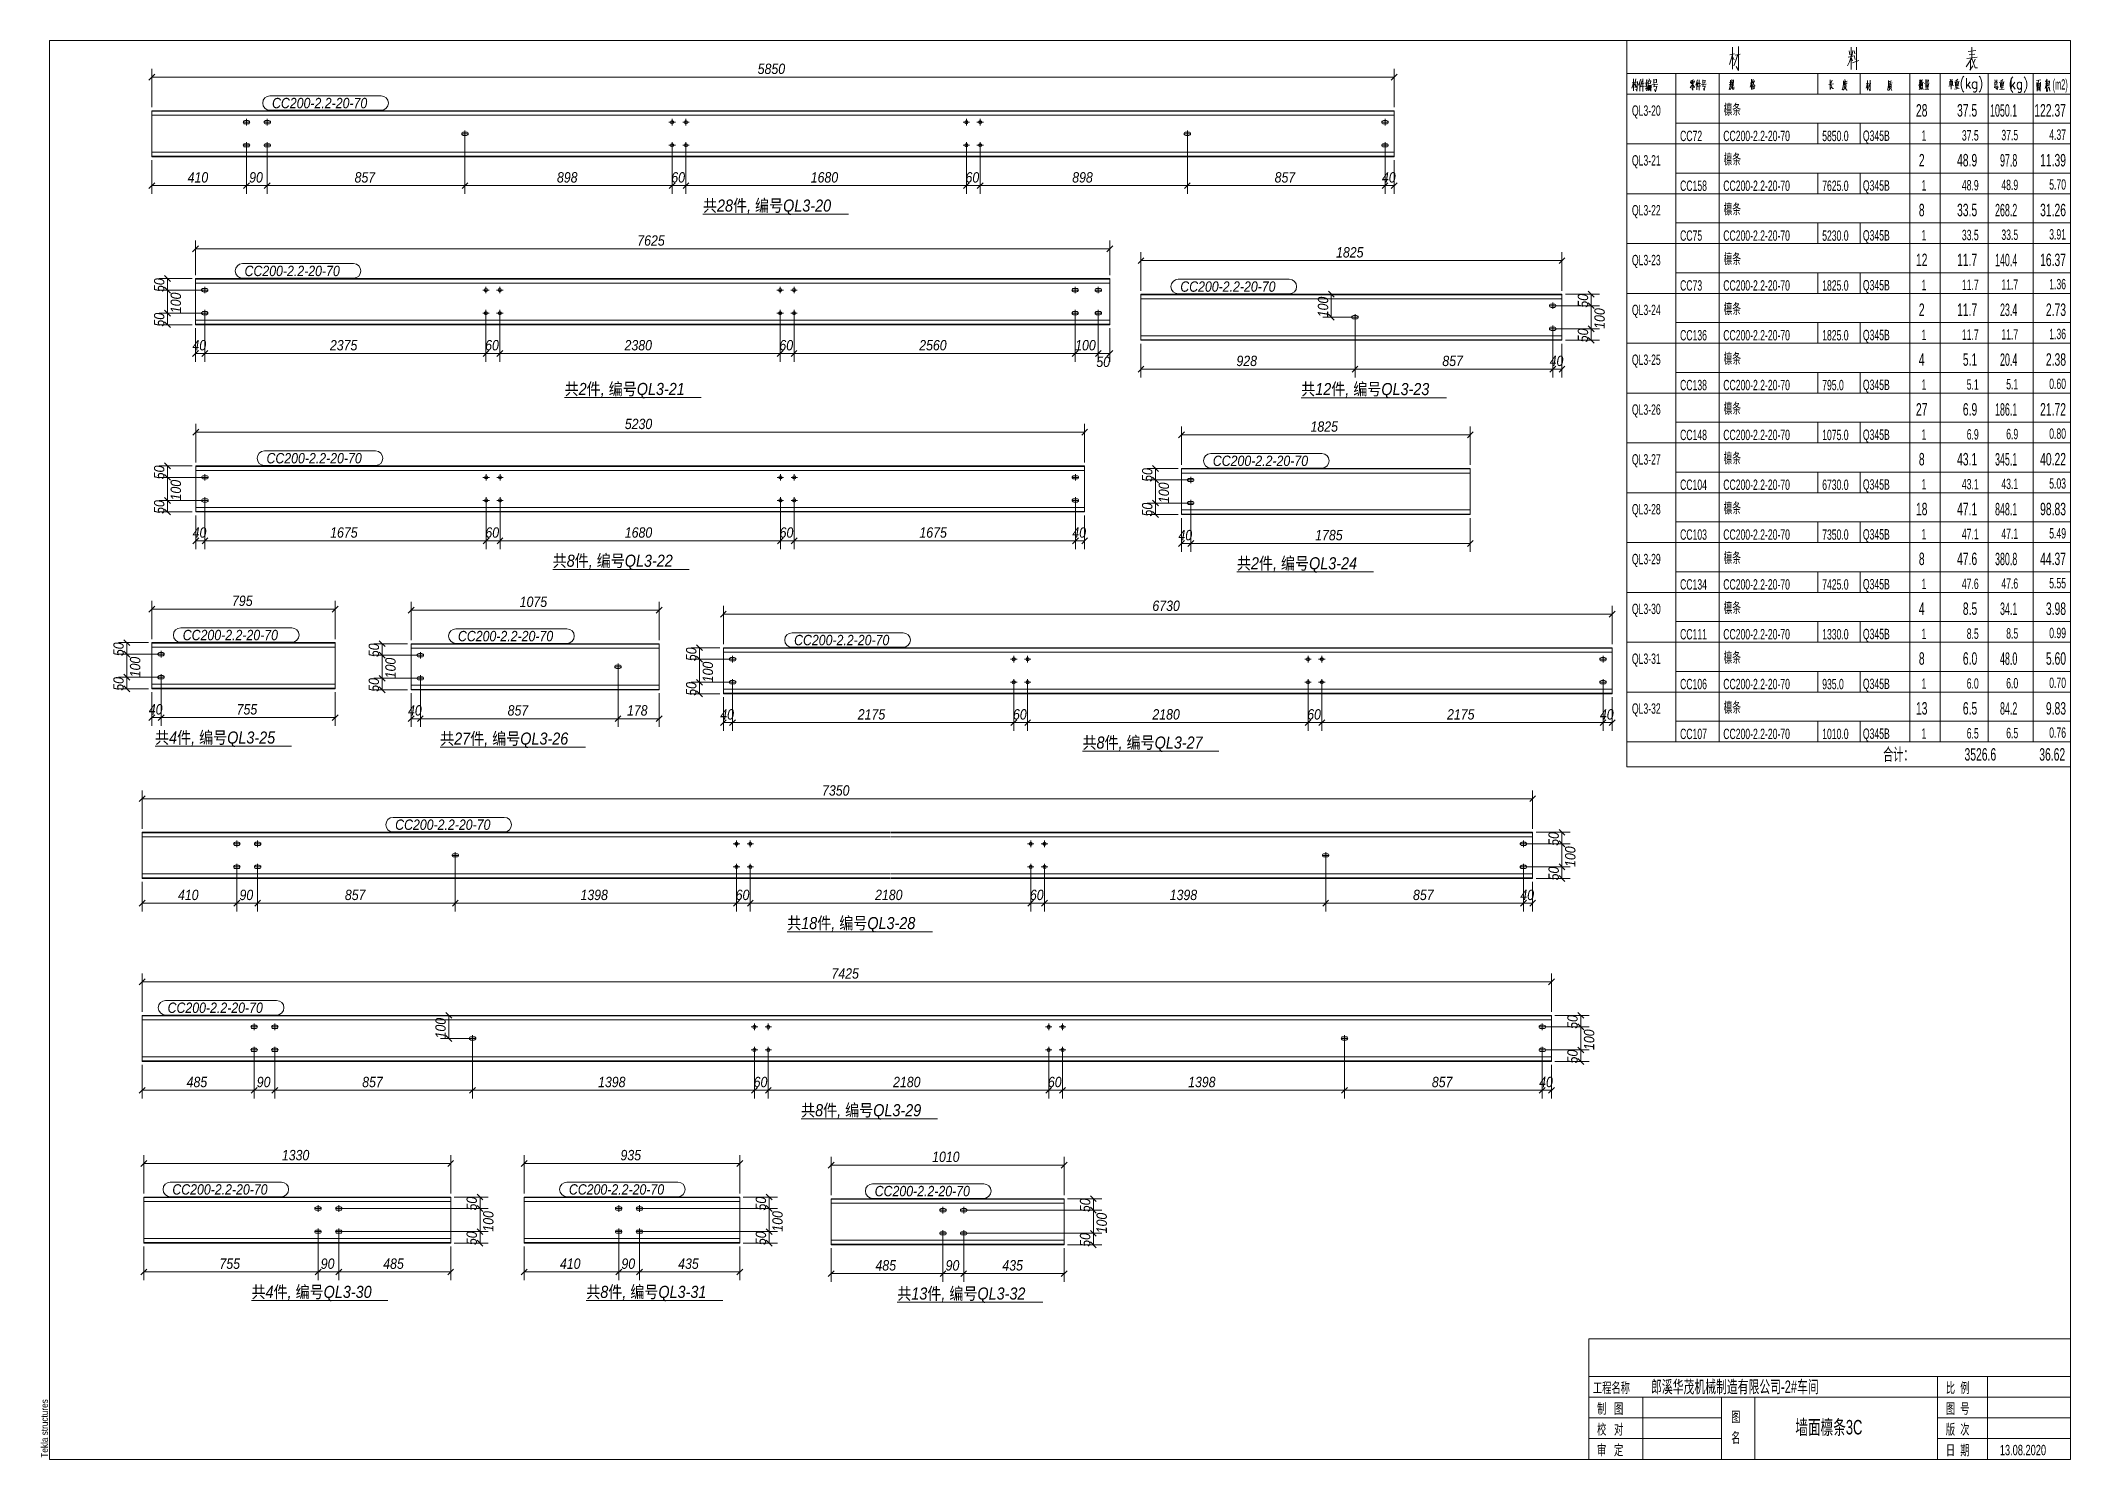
# Model space of a CAD drawing. Extents: x 857 to 4439, y -1249 to 4637.
# Drawn here: x 2055 to 2642, y 2701 to 3111 of the extents above; entities that cross this region are included whole.
import ezdxf

# ---------------------------------------------------------------- set-up
doc = ezdxf.new("R2010")
doc.units = 0
doc.header["$LTSCALE"] = 1000
doc.header["$MEASUREMENT"] = 0
doc.linetypes.add('XKITLINE00', pattern=[0])
doc.linetypes.add('XKITLINE02', pattern=[4, 2, -2])
for name, color, linetype, lineweight in [('Bolt', 7, 'Continuous', 0), ('DrawingSheet', 5, 'Continuous', 0), ('OtherObjectType', 1, 'Continuous', 0), ('Part', 2, 'Continuous', 0), ('PartMark', 3, 'Continuous', 0), ('Z-DIMENSIONS', 1, 'Continuous', 0)]:
    doc.layers.add(name, color=color, linetype=linetype, lineweight=lineweight)
doc.styles.add('Arial', font='arial.ttf')
doc.styles.add('Arial Italic', font='ariali.ttf')
doc.styles.add('宋体', font='arial.ttf')

# ---------------------------------------------------------------- blocks, each defined once
blk = doc.blocks.new('墙面檩条3C')
at = {"layer": 'Bolt', "color": 3, "linetype": 'XKITLINE00', "lineweight": 0}
for p, q in [((61, 391.59), (60.96, 391.41)), ((60.96, 391.41), (60.96, 391.41)), ((60.96, 391.41), (61, 391.23)), ((60.96, 391.41), (62.83, 391.41)), ((61.1, 391.74), (61, 391.59)), ((61, 391.23), (61.1, 391.08)), ((61.25, 391.84), (61.1, 391.74)), ((61.1, 391.08), (61.25, 390.98)), ((61.43, 391.88), (61.25, 391.84)), ((61.25, 390.98), (61.43, 390.95)), ((62.36, 391.88), (61.43, 391.88)), ((61.43, 390.95), (62.36, 390.95)), ((61.9, 390.48), (61.9, 392.35)), ((62.54, 391.84), (62.36, 391.88)), ((62.36, 390.95), (62.54, 390.98)), ((62.69, 391.74), (62.54, 391.84)), ((62.54, 390.98), (62.69, 391.08)), ((62.79, 391.59), (62.69, 391.74)), ((62.69, 391.08), (62.79, 391.23)), ((62.83, 391.41), (62.79, 391.59)), ((62.79, 391.23), (62.83, 391.41)), ((62.83, 391.41), (62.83, 391.41)), ((67, 391.59), (66.96, 391.41)), ((66.96, 391.41), (66.96, 391.41)), ((66.96, 391.41), (67, 391.23)), ((66.96, 391.41), (68.83, 391.41)), ((67.1, 391.74), (67, 391.59)), ((67, 391.23), (67.1, 391.08)), ((67.25, 391.84), (67.1, 391.74)), ((67.1, 391.08), (67.25, 390.98)), ((67.43, 391.88), (67.25, 391.84)), ((67.25, 390.98), (67.43, 390.95)), ((68.36, 391.88), (67.43, 391.88)), ((67.43, 390.95), (68.36, 390.95)), ((67.9, 390.48), (67.9, 392.35)), ((68.54, 391.84), (68.36, 391.88)), ((68.36, 390.95), (68.54, 390.98)), ((68.69, 391.74), (68.54, 391.84)), ((68.54, 390.98), (68.69, 391.08)), ((68.79, 391.59), (68.69, 391.74)), ((68.69, 391.08), (68.79, 391.23)), ((68.83, 391.41), (68.79, 391.59)), ((68.79, 391.23), (68.83, 391.41)), ((68.83, 391.41), (68.83, 391.41)), ((124.1, 388.08), (124.13, 388.26)), ((124.13, 387.9), (124.1, 388.08)), ((124.1, 388.08), (124.1, 388.08)), ((125.96, 388.08), (124.1, 388.08)), ((124.13, 388.26), (124.23, 388.41)), ((124.23, 387.75), (124.13, 387.9)), ((124.23, 388.41), (124.38, 388.51)), ((124.38, 387.65), (124.23, 387.75)), ((124.38, 388.51), (124.56, 388.55)), ((124.56, 387.61), (124.38, 387.65)), ((124.56, 388.55), (125.5, 388.55)), ((125.5, 387.61), (124.56, 387.61)), ((125.03, 387.15), (125.03, 389.01)), ((125.5, 388.55), (125.68, 388.51)), ((125.68, 387.65), (125.5, 387.61)), ((125.68, 388.51), (125.83, 388.41)), ((125.83, 387.75), (125.68, 387.65)), ((125.83, 388.41), (125.93, 388.26)), ((125.93, 387.9), (125.83, 387.75)), ((125.93, 388.26), (125.96, 388.08)), ((125.96, 388.08), (125.93, 387.9)), ((125.96, 388.08), (125.96, 388.08)), ((183.96, 391.41), (185.83, 391.41)), ((184.9, 390.48), (184.9, 392.35)), ((187.96, 391.41), (189.83, 391.41)), ((188.9, 390.48), (188.9, 392.35)), ((269, 391.41), (270.86, 391.41)), ((269.93, 390.48), (269.93, 392.35)), ((273, 391.41), (274.86, 391.41)), ((273.93, 390.48), (273.93, 392.35)), ((332.86, 388.08), (332.9, 388.26)), ((332.9, 387.9), (332.86, 388.08)), ((332.86, 388.08), (332.86, 388.08)), ((334.73, 388.08), (332.86, 388.08)), ((332.9, 388.26), (333, 388.41)), ((333, 387.75), (332.9, 387.9)), ((333, 388.41), (333.15, 388.51)), ((333.15, 387.65), (333, 387.75)), ((333.15, 388.51), (333.33, 388.55)), ((333.33, 387.61), (333.15, 387.65)), ((333.33, 388.55), (334.26, 388.55)), ((334.26, 387.61), (333.33, 387.61)), ((333.8, 387.15), (333.8, 389.01)), ((334.26, 388.55), (334.44, 388.51)), ((334.44, 387.65), (334.26, 387.61)), ((334.44, 388.51), (334.59, 388.41)), ((334.59, 387.75), (334.44, 387.65)), ((334.59, 388.41), (334.69, 388.26)), ((334.69, 387.9), (334.59, 387.75)), ((334.69, 388.26), (334.73, 388.08)), ((334.73, 388.08), (334.69, 387.9)), ((334.73, 388.08), (334.73, 388.08)), ((390.03, 391.59), (390, 391.41)), ((390, 391.41), (390, 391.41)), ((390, 391.41), (390.03, 391.23)), ((390, 391.41), (391.86, 391.41)), ((390.13, 391.74), (390.03, 391.59)), ((390.03, 391.23), (390.13, 391.08)), ((390.28, 391.84), (390.13, 391.74)), ((390.13, 391.08), (390.28, 390.98)), ((390.46, 391.88), (390.28, 391.84)), ((390.28, 390.98), (390.46, 390.95)), ((391.4, 391.88), (390.46, 391.88)), ((390.46, 390.95), (391.4, 390.95)), ((390.93, 390.48), (390.93, 392.35)), ((391.58, 391.84), (391.4, 391.88)), ((391.4, 390.95), (391.58, 390.98)), ((391.73, 391.74), (391.58, 391.84)), ((391.58, 390.98), (391.73, 391.08)), ((391.83, 391.59), (391.73, 391.74)), ((391.73, 391.08), (391.83, 391.23)), ((391.86, 391.41), (391.83, 391.59)), ((391.83, 391.23), (391.86, 391.41)), ((391.86, 391.41), (391.86, 391.41)), ((61, 384.92), (60.96, 384.75)), ((60.96, 384.75), (60.96, 384.75)), ((60.96, 384.75), (61, 384.57)), ((60.96, 384.75), (62.83, 384.75)), ((61.1, 385.08), (61, 384.92)), ((61, 384.57), (61.1, 384.42)), ((61.25, 385.18), (61.1, 385.08)), ((61.1, 384.42), (61.25, 384.32)), ((61.43, 385.21), (61.25, 385.18)), ((61.25, 384.32), (61.43, 384.28)), ((62.36, 385.21), (61.43, 385.21)), ((61.43, 384.28), (62.36, 384.28)), ((61.9, 383.81), (61.9, 385.68)), ((62.54, 385.18), (62.36, 385.21)), ((62.36, 384.28), (62.54, 384.32)), ((62.69, 385.08), (62.54, 385.18)), ((62.54, 384.32), (62.69, 384.42)), ((62.79, 384.92), (62.69, 385.08)), ((62.69, 384.42), (62.79, 384.57)), ((62.83, 384.75), (62.79, 384.92)), ((62.79, 384.57), (62.83, 384.75)), ((62.83, 384.75), (62.83, 384.75)), ((67, 384.92), (66.96, 384.75)), ((66.96, 384.75), (66.96, 384.75)), ((66.96, 384.75), (67, 384.57)), ((66.96, 384.75), (68.83, 384.75)), ((67.1, 385.08), (67, 384.92)), ((67, 384.57), (67.1, 384.42)), ((67.25, 385.18), (67.1, 385.08)), ((67.1, 384.42), (67.25, 384.32)), ((67.43, 385.21), (67.25, 385.18)), ((67.25, 384.32), (67.43, 384.28)), ((68.36, 385.21), (67.43, 385.21)), ((67.43, 384.28), (68.36, 384.28)), ((67.9, 383.81), (67.9, 385.68)), ((68.54, 385.18), (68.36, 385.21)), ((68.36, 384.28), (68.54, 384.32)), ((68.69, 385.08), (68.54, 385.18)), ((68.54, 384.32), (68.69, 384.42)), ((68.79, 384.92), (68.69, 385.08)), ((68.69, 384.42), (68.79, 384.57)), ((68.83, 384.75), (68.79, 384.92)), ((68.79, 384.57), (68.83, 384.75)), ((68.83, 384.75), (68.83, 384.75)), ((183.96, 384.75), (185.83, 384.75)), ((184.9, 383.81), (184.9, 385.68)), ((187.96, 384.75), (189.83, 384.75)), ((188.9, 383.81), (188.9, 385.68)), ((269, 384.75), (270.86, 384.75)), ((269.93, 383.81), (269.93, 385.68)), ((273, 384.75), (274.86, 384.75)), ((273.93, 383.81), (273.93, 385.68)), ((390.03, 384.92), (390, 384.75)), ((390, 384.75), (390, 384.75)), ((390, 384.75), (390.03, 384.57)), ((390, 384.75), (391.86, 384.75)), ((390.13, 385.08), (390.03, 384.92)), ((390.03, 384.57), (390.13, 384.42)), ((390.28, 385.18), (390.13, 385.08)), ((390.13, 384.42), (390.28, 384.32)), ((390.46, 385.21), (390.28, 385.18)), ((390.28, 384.32), (390.46, 384.28)), ((391.4, 385.21), (390.46, 385.21)), ((390.46, 384.28), (391.4, 384.28)), ((390.93, 383.81), (390.93, 385.68)), ((391.58, 385.18), (391.4, 385.21)), ((391.4, 384.28), (391.58, 384.32)), ((391.73, 385.08), (391.58, 385.18)), ((391.58, 384.32), (391.73, 384.42)), ((391.83, 384.92), (391.73, 385.08)), ((391.73, 384.42), (391.83, 384.57)), ((391.86, 384.75), (391.83, 384.92)), ((391.83, 384.57), (391.86, 384.75)), ((391.86, 384.75), (391.86, 384.75)), ((48.94, 343.09), (48.9, 342.91)), ((48.9, 342.91), (48.9, 342.91)), ((48.9, 342.91), (48.94, 342.73)), ((48.9, 342.91), (50.77, 342.91)), ((49.04, 343.24), (48.94, 343.09)), ((48.94, 342.73), (49.04, 342.58)), ((49.19, 343.34), (49.04, 343.24)), ((49.04, 342.58), (49.19, 342.48)), ((49.37, 343.38), (49.19, 343.34)), ((49.19, 342.48), (49.37, 342.44)), ((50.3, 343.38), (49.37, 343.38)), ((49.37, 342.44), (50.3, 342.44)), ((49.83, 341.98), (49.83, 343.84)), ((50.48, 343.34), (50.3, 343.38)), ((50.3, 342.44), (50.48, 342.48)), ((50.63, 343.24), (50.48, 343.34)), ((50.48, 342.48), (50.63, 342.58)), ((50.73, 343.09), (50.63, 343.24)), ((50.63, 342.58), (50.73, 342.73)), ((50.77, 342.91), (50.73, 343.09)), ((50.73, 342.73), (50.77, 342.91)), ((50.77, 342.91), (50.77, 342.91)), ((130.16, 342.91), (132.03, 342.91)), ((131.09, 341.98), (131.09, 343.84)), ((134.16, 342.91), (136.03, 342.91)), ((135.09, 341.98), (135.09, 343.84)), ((215.19, 342.91), (217.06, 342.91)), ((216.13, 341.98), (216.13, 343.84)), ((219.19, 342.91), (221.06, 342.91)), ((220.13, 341.98), (220.13, 343.84)), ((300.49, 343.09), (300.45, 342.91)), ((300.45, 342.91), (300.45, 342.91)), ((300.45, 342.91), (300.49, 342.73)), ((300.45, 342.91), (302.32, 342.91)), ((300.59, 343.24), (300.49, 343.09)), ((300.49, 342.73), (300.59, 342.58)), ((300.74, 343.34), (300.59, 343.24)), ((300.59, 342.58), (300.74, 342.48)), ((300.92, 343.38), (300.74, 343.34)), ((300.74, 342.48), (300.92, 342.44)), ((301.85, 343.38), (300.92, 343.38)), ((300.92, 342.44), (301.85, 342.44)), ((301.39, 341.98), (301.39, 343.84)), ((302.03, 343.34), (301.85, 343.38)), ((301.85, 342.44), (302.03, 342.48)), ((302.18, 343.24), (302.03, 343.34)), ((302.03, 342.48), (302.18, 342.58)), ((302.28, 343.09), (302.18, 343.24)), ((302.18, 342.58), (302.28, 342.73)), ((302.32, 342.91), (302.28, 343.09)), ((302.28, 342.73), (302.32, 342.91)), ((302.32, 342.91), (302.32, 342.91)), ((307.16, 343.09), (307.12, 342.91)), ((307.12, 342.91), (307.12, 342.91)), ((307.12, 342.91), (307.16, 342.73)), ((307.12, 342.91), (308.99, 342.91)), ((307.26, 343.24), (307.16, 343.09)), ((307.16, 342.73), (307.26, 342.58)), ((307.41, 343.34), (307.26, 343.24)), ((307.26, 342.58), (307.41, 342.48)), ((307.59, 343.38), (307.41, 343.34)), ((307.41, 342.48), (307.59, 342.44)), ((308.52, 343.38), (307.59, 343.38)), ((307.59, 342.44), (308.52, 342.44)), ((308.05, 341.98), (308.05, 343.84)), ((308.7, 343.34), (308.52, 343.38)), ((308.52, 342.44), (308.7, 342.48)), ((308.85, 343.24), (308.7, 343.34)), ((308.7, 342.48), (308.85, 342.58)), ((308.95, 343.09), (308.85, 343.24)), ((308.85, 342.58), (308.95, 342.73)), ((308.99, 342.91), (308.95, 343.09)), ((308.95, 342.73), (308.99, 342.91)), ((308.99, 342.91), (308.99, 342.91)), ((48.94, 336.42), (48.9, 336.24)), ((48.9, 336.24), (48.9, 336.24)), ((48.9, 336.24), (48.94, 336.06)), ((48.9, 336.24), (50.77, 336.24)), ((49.04, 336.57), (48.94, 336.42)), ((48.94, 336.06), (49.04, 335.91)), ((49.19, 336.67), (49.04, 336.57)), ((49.04, 335.91), (49.19, 335.81)), ((49.37, 336.71), (49.19, 336.67)), ((49.19, 335.81), (49.37, 335.78)), ((50.3, 336.71), (49.37, 336.71)), ((49.37, 335.78), (50.3, 335.78)), ((49.83, 335.31), (49.83, 337.18)), ((50.48, 336.67), (50.3, 336.71)), ((50.3, 335.78), (50.48, 335.81)), ((50.63, 336.57), (50.48, 336.67)), ((50.48, 335.81), (50.63, 335.91)), ((50.73, 336.42), (50.63, 336.57)), ((50.63, 335.91), (50.73, 336.06)), ((50.77, 336.24), (50.73, 336.42)), ((50.73, 336.06), (50.77, 336.24)), ((50.77, 336.24), (50.77, 336.24)), ((130.16, 336.24), (132.03, 336.24)), ((131.09, 335.31), (131.09, 337.18)), ((134.16, 336.24), (136.03, 336.24)), ((135.09, 335.31), (135.09, 337.18)), ((215.19, 336.24), (217.06, 336.24)), ((216.13, 335.31), (216.13, 337.18)), ((219.19, 336.24), (221.06, 336.24)), ((220.13, 335.31), (220.13, 337.18)), ((300.49, 336.42), (300.45, 336.24)), ((300.45, 336.24), (300.45, 336.24)), ((300.45, 336.24), (300.49, 336.06)), ((300.45, 336.24), (302.32, 336.24)), ((300.59, 336.57), (300.49, 336.42)), ((300.49, 336.06), (300.59, 335.91)), ((300.74, 336.67), (300.59, 336.57)), ((300.59, 335.91), (300.74, 335.81)), ((300.92, 336.71), (300.74, 336.67)), ((300.74, 335.81), (300.92, 335.78)), ((301.85, 336.71), (300.92, 336.71)), ((300.92, 335.78), (301.85, 335.78)), ((301.39, 335.31), (301.39, 337.18)), ((302.03, 336.67), (301.85, 336.71)), ((301.85, 335.78), (302.03, 335.81)), ((302.18, 336.57), (302.03, 336.67)), ((302.03, 335.81), (302.18, 335.91)), ((302.28, 336.42), (302.18, 336.57)), ((302.18, 335.91), (302.28, 336.06)), ((302.32, 336.24), (302.28, 336.42)), ((302.28, 336.06), (302.32, 336.24)), ((302.32, 336.24), (302.32, 336.24)), ((307.16, 336.42), (307.12, 336.24)), ((307.12, 336.24), (307.12, 336.24)), ((307.12, 336.24), (307.16, 336.06)), ((307.12, 336.24), (308.99, 336.24)), ((307.26, 336.57), (307.16, 336.42)), ((307.16, 336.06), (307.26, 335.91)), ((307.41, 336.67), (307.26, 336.57)), ((307.26, 335.91), (307.41, 335.81)), ((307.59, 336.71), (307.41, 336.67)), ((307.41, 335.81), (307.59, 335.78)), ((308.52, 336.71), (307.59, 336.71)), ((307.59, 335.78), (308.52, 335.78)), ((308.05, 335.31), (308.05, 337.18)), ((308.7, 336.67), (308.52, 336.71)), ((308.52, 335.78), (308.7, 335.81)), ((308.85, 336.57), (308.7, 336.67)), ((308.7, 335.81), (308.85, 335.91)), ((308.95, 336.42), (308.85, 336.57)), ((308.85, 335.91), (308.95, 336.06)), ((308.99, 336.24), (308.95, 336.42)), ((308.95, 336.06), (308.99, 336.24)), ((308.99, 336.24), (308.99, 336.24)), ((381.37, 335.23), (381.33, 335.05)), ((381.33, 335.05), (381.33, 335.05)), ((381.33, 335.05), (381.37, 334.87)), ((383.2, 335.05), (381.33, 335.05)), ((381.47, 335.38), (381.37, 335.23)), ((381.37, 334.87), (381.47, 334.72)), ((381.62, 335.48), (381.47, 335.38)), ((381.47, 334.72), (381.62, 334.62)), ((381.8, 335.52), (381.62, 335.48)), ((381.62, 334.62), (381.8, 334.59)), ((382.73, 335.52), (381.8, 335.52)), ((381.8, 334.59), (382.73, 334.59)), ((382.26, 335.99), (382.26, 334.12)), ((382.91, 335.48), (382.73, 335.52)), ((382.73, 334.59), (382.91, 334.62)), ((383.06, 335.38), (382.91, 335.48)), ((382.91, 334.62), (383.06, 334.72)), ((383.16, 335.23), (383.06, 335.38)), ((383.06, 334.72), (383.16, 334.87)), ((383.2, 335.05), (383.16, 335.23)), ((383.16, 334.87), (383.2, 335.05)), ((383.2, 335.05), (383.2, 335.05)), ((438.5, 338.56), (438.46, 338.39)), ((438.46, 338.39), (438.46, 338.39)), ((438.46, 338.39), (438.5, 338.21)), ((440.33, 338.39), (438.46, 338.39)), ((438.6, 338.72), (438.5, 338.56)), ((438.5, 338.21), (438.6, 338.06)), ((438.75, 338.82), (438.6, 338.72)), ((438.6, 338.06), (438.75, 337.96)), ((438.93, 338.85), (438.75, 338.82)), ((438.75, 337.96), (438.93, 337.92)), ((439.86, 338.85), (438.93, 338.85)), ((438.93, 337.92), (439.86, 337.92)), ((439.4, 339.32), (439.4, 337.45)), ((440.04, 338.82), (439.86, 338.85)), ((439.86, 337.92), (440.04, 337.96)), ((440.19, 338.72), (440.04, 338.82)), ((440.04, 337.96), (440.19, 338.06)), ((440.3, 338.56), (440.19, 338.72)), ((440.19, 338.06), (440.3, 338.21)), ((440.33, 338.39), (440.3, 338.56)), ((440.3, 338.21), (440.33, 338.39)), ((440.33, 338.39), (440.33, 338.39)), ((438.5, 331.9), (438.46, 331.72)), ((438.46, 331.72), (438.46, 331.72)), ((438.46, 331.72), (438.5, 331.54)), ((440.33, 331.72), (438.46, 331.72)), ((438.6, 332.05), (438.5, 331.9)), ((438.5, 331.54), (438.6, 331.39)), ((438.75, 332.15), (438.6, 332.05)), ((438.6, 331.39), (438.75, 331.29)), ((438.93, 332.19), (438.75, 332.15)), ((438.75, 331.29), (438.93, 331.25)), ((439.86, 332.19), (438.93, 332.19)), ((438.93, 331.25), (439.86, 331.25)), ((439.4, 332.65), (439.4, 330.79)), ((440.04, 332.15), (439.86, 332.19)), ((439.86, 331.25), (440.04, 331.29)), ((440.19, 332.05), (440.04, 332.15)), ((440.04, 331.29), (440.19, 331.39)), ((440.3, 331.9), (440.19, 332.05)), ((440.19, 331.39), (440.3, 331.54)), ((440.33, 331.72), (440.3, 331.9)), ((440.3, 331.54), (440.33, 331.72)), ((440.33, 331.72), (440.33, 331.72)), ((49, 288.97), (48.97, 288.79)), ((48.97, 288.79), (48.97, 288.79)), ((48.97, 288.79), (49, 288.61)), ((48.97, 288.79), (50.83, 288.79)), ((49.1, 289.12), (49, 288.97)), ((49, 288.61), (49.1, 288.46)), ((49.25, 289.22), (49.1, 289.12)), ((49.1, 288.46), (49.25, 288.36)), ((49.43, 289.25), (49.25, 289.22)), ((49.25, 288.36), (49.43, 288.32)), ((50.37, 289.25), (49.43, 289.25)), ((49.43, 288.32), (50.37, 288.32)), ((49.9, 287.85), (49.9, 289.72)), ((50.55, 289.22), (50.37, 289.25)), ((50.37, 288.32), (50.55, 288.36)), ((50.7, 289.12), (50.55, 289.22)), ((50.55, 288.36), (50.7, 288.46)), ((50.8, 288.97), (50.7, 289.12)), ((50.7, 288.46), (50.8, 288.61)), ((50.83, 288.79), (50.8, 288.97)), ((50.8, 288.61), (50.83, 288.79)), ((50.83, 288.79), (50.83, 288.79)), ((132.09, 288.79), (130.23, 288.79)), ((131.16, 287.85), (131.16, 289.72)), ((136.09, 288.79), (134.23, 288.79)), ((135.16, 287.85), (135.16, 289.72)), ((217.13, 288.79), (215.26, 288.79)), ((216.19, 287.85), (216.19, 289.72)), ((221.13, 288.79), (219.26, 288.79)), ((220.19, 287.85), (220.19, 289.72)), ((300.55, 288.97), (300.52, 288.79)), ((300.52, 288.79), (300.52, 288.79)), ((300.52, 288.79), (300.55, 288.61)), ((300.52, 288.79), (302.39, 288.79)), ((300.66, 289.12), (300.55, 288.97)), ((300.55, 288.61), (300.66, 288.46)), ((300.81, 289.22), (300.66, 289.12)), ((300.66, 288.46), (300.81, 288.36)), ((300.99, 289.25), (300.81, 289.22)), ((300.81, 288.36), (300.99, 288.32)), ((301.92, 289.25), (300.99, 289.25)), ((300.99, 288.32), (301.92, 288.32)), ((301.45, 287.85), (301.45, 289.72)), ((302.1, 289.22), (301.92, 289.25)), ((301.92, 288.32), (302.1, 288.36)), ((302.25, 289.12), (302.1, 289.22)), ((302.1, 288.36), (302.25, 288.46)), ((302.35, 288.97), (302.25, 289.12)), ((302.25, 288.46), (302.35, 288.61)), ((302.39, 288.79), (302.35, 288.97)), ((302.35, 288.61), (302.39, 288.79)), ((302.39, 288.79), (302.39, 288.79)), ((333.89, 288.21), (333.86, 288.04)), ((333.86, 288.04), (333.86, 288.04)), ((333.86, 288.04), (333.89, 287.86)), ((335.72, 288.04), (333.86, 288.04)), ((333.99, 288.37), (333.89, 288.21)), ((333.89, 287.86), (333.99, 287.71)), ((334.14, 288.47), (333.99, 288.37)), ((333.99, 287.71), (334.14, 287.6)), ((334.32, 288.5), (334.14, 288.47)), ((334.14, 287.6), (334.32, 287.57)), ((335.26, 288.5), (334.32, 288.5)), ((334.32, 287.57), (335.26, 287.57)), ((334.79, 288.97), (334.79, 287.1)), ((335.43, 288.47), (335.26, 288.5)), ((335.26, 287.57), (335.43, 287.6)), ((335.59, 288.37), (335.43, 288.47)), ((335.43, 287.6), (335.59, 287.71)), ((335.69, 288.21), (335.59, 288.37)), ((335.59, 287.71), (335.69, 287.86)), ((335.72, 288.04), (335.69, 288.21)), ((335.69, 287.86), (335.72, 288.04)), ((335.72, 288.04), (335.72, 288.04)), ((49, 282.3), (48.97, 282.12)), ((48.97, 282.12), (48.97, 282.12)), ((48.97, 282.12), (49, 281.94)), ((48.97, 282.12), (50.83, 282.12)), ((49.1, 282.45), (49, 282.3)), ((49, 281.94), (49.1, 281.79)), ((49.25, 282.55), (49.1, 282.45)), ((49.1, 281.79), (49.25, 281.69)), ((49.43, 282.59), (49.25, 282.55)), ((49.25, 281.69), (49.43, 281.65)), ((50.37, 282.59), (49.43, 282.59)), ((49.43, 281.65), (50.37, 281.65)), ((49.9, 281.19), (49.9, 283.05)), ((50.55, 282.55), (50.37, 282.59)), ((50.37, 281.65), (50.55, 281.69)), ((50.7, 282.45), (50.55, 282.55)), ((50.55, 281.69), (50.7, 281.79)), ((50.8, 282.3), (50.7, 282.45)), ((50.7, 281.79), (50.8, 281.94)), ((50.83, 282.12), (50.8, 282.3)), ((50.8, 281.94), (50.83, 282.12)), ((50.83, 282.12), (50.83, 282.12)), ((132.09, 282.12), (130.23, 282.12)), ((131.16, 281.19), (131.16, 283.05)), ((136.09, 282.12), (134.23, 282.12)), ((135.16, 281.19), (135.16, 283.05)), ((217.13, 282.12), (215.26, 282.12)), ((216.19, 281.19), (216.19, 283.05)), ((221.13, 282.12), (219.26, 282.12)), ((220.19, 281.19), (220.19, 283.05)), ((300.55, 282.3), (300.52, 282.12)), ((300.52, 282.12), (300.52, 282.12)), ((300.52, 282.12), (300.55, 281.94)), ((300.52, 282.12), (302.39, 282.12)), ((300.66, 282.45), (300.55, 282.3)), ((300.55, 281.94), (300.66, 281.79)), ((300.81, 282.55), (300.66, 282.45)), ((300.66, 281.79), (300.81, 281.69)), ((300.99, 282.59), (300.81, 282.55)), ((300.81, 281.69), (300.99, 281.65)), ((301.92, 282.59), (300.99, 282.59)), ((300.99, 281.65), (301.92, 281.65)), ((301.45, 281.19), (301.45, 283.05)), ((302.1, 282.55), (301.92, 282.59)), ((301.92, 281.65), (302.1, 281.69)), ((302.25, 282.45), (302.1, 282.55)), ((302.1, 281.69), (302.25, 281.79)), ((302.35, 282.3), (302.25, 282.45)), ((302.25, 281.79), (302.35, 281.94)), ((302.39, 282.12), (302.35, 282.3)), ((302.35, 281.94), (302.39, 282.12)), ((302.39, 282.12), (302.39, 282.12)), ((333.99, 281.7), (333.89, 281.55)), ((334.14, 281.8), (333.99, 281.7)), ((334.32, 281.84), (334.14, 281.8)), ((335.26, 281.84), (334.32, 281.84)), ((334.79, 282.3), (334.79, 280.44)), ((335.43, 281.8), (335.26, 281.84)), ((335.59, 281.7), (335.43, 281.8)), ((335.69, 281.55), (335.59, 281.7)), ((333.89, 281.55), (333.86, 281.37)), ((333.86, 281.37), (333.86, 281.37)), ((333.86, 281.37), (333.89, 281.19)), ((335.72, 281.37), (333.86, 281.37)), ((333.89, 281.19), (333.99, 281.04)), ((333.99, 281.04), (334.14, 280.94)), ((334.14, 280.94), (334.32, 280.9)), ((334.32, 280.9), (335.26, 280.9)), ((335.26, 280.9), (335.43, 280.94)), ((335.43, 280.94), (335.59, 281.04)), ((335.59, 281.04), (335.69, 281.19)), ((335.72, 281.37), (335.69, 281.55)), ((335.69, 281.19), (335.72, 281.37)), ((335.72, 281.37), (335.72, 281.37)), ((36.32, 237.86), (36.29, 237.69)), ((36.29, 237.69), (36.29, 237.69)), ((36.29, 237.69), (36.32, 237.51)), ((38.15, 237.69), (36.29, 237.69)), ((36.42, 238.01), (36.32, 237.86)), ((36.32, 237.51), (36.42, 237.36)), ((36.57, 238.12), (36.42, 238.01)), ((36.42, 237.36), (36.57, 237.25)), ((36.75, 238.15), (36.57, 238.12)), ((36.57, 237.25), (36.75, 237.22)), ((37.69, 238.15), (36.75, 238.15)), ((36.75, 237.22), (37.69, 237.22)), ((37.22, 238.62), (37.22, 236.75)), ((37.86, 238.12), (37.69, 238.15)), ((37.69, 237.22), (37.86, 237.25)), ((38.02, 238.01), (37.86, 238.12)), ((37.86, 237.25), (38.02, 237.36)), ((38.12, 237.86), (38.02, 238.01)), ((38.02, 237.36), (38.12, 237.51)), ((38.15, 237.69), (38.12, 237.86)), ((38.12, 237.51), (38.15, 237.69)), ((38.15, 237.69), (38.15, 237.69)), ((111.24, 237.57), (111.2, 237.39)), ((111.2, 237.39), (111.2, 237.39)), ((111.2, 237.39), (111.24, 237.21)), ((113.07, 237.39), (111.2, 237.39)), ((111.34, 237.72), (111.24, 237.57)), ((111.24, 237.21), (111.34, 237.06)), ((111.49, 237.82), (111.34, 237.72)), ((111.34, 237.06), (111.49, 236.96)), ((111.67, 237.85), (111.49, 237.82)), ((111.49, 236.96), (111.67, 236.92)), ((112.6, 237.85), (111.67, 237.85)), ((111.67, 236.92), (112.6, 236.92)), ((112.14, 238.32), (112.14, 236.45)), ((112.78, 237.82), (112.6, 237.85)), ((112.6, 236.92), (112.78, 236.96)), ((112.93, 237.72), (112.78, 237.82)), ((112.78, 236.96), (112.93, 237.06)), ((113.03, 237.57), (112.93, 237.72)), ((112.93, 237.06), (113.03, 237.21)), ((113.07, 237.39), (113.03, 237.57)), ((113.03, 237.21), (113.07, 237.39)), ((113.07, 237.39), (113.07, 237.39)), ((169.27, 234.99), (169.27, 233.12)), ((201.48, 236.42), (201.44, 236.24)), ((201.44, 236.24), (201.44, 236.24)), ((201.44, 236.24), (201.48, 236.06)), ((201.44, 236.24), (203.31, 236.24)), ((201.58, 236.57), (201.48, 236.42)), ((201.48, 236.06), (201.58, 235.91)), ((201.73, 236.67), (201.58, 236.57)), ((201.58, 235.91), (201.73, 235.81)), ((201.91, 236.7), (201.73, 236.67)), ((201.73, 235.81), (201.91, 235.77)), ((202.84, 236.7), (201.91, 236.7)), ((201.91, 235.77), (202.84, 235.77)), ((202.38, 235.3), (202.38, 237.17)), ((203.02, 236.67), (202.84, 236.7)), ((202.84, 235.77), (203.02, 235.81)), ((203.17, 236.57), (203.02, 236.67)), ((203.02, 235.81), (203.17, 235.91)), ((203.27, 236.42), (203.17, 236.57)), ((203.17, 235.91), (203.27, 236.06)), ((203.31, 236.24), (203.27, 236.42)), ((203.27, 236.06), (203.31, 236.24)), ((203.31, 236.24), (203.31, 236.24)), ((284.57, 236.24), (282.7, 236.24)), ((283.64, 235.3), (283.64, 237.17)), ((288.57, 236.24), (286.7, 236.24)), ((287.64, 235.3), (287.64, 237.17)), ((369.6, 236.24), (367.74, 236.24)), ((368.67, 235.3), (368.67, 237.17)), ((373.6, 236.24), (371.74, 236.24)), ((372.67, 235.3), (372.67, 237.17)), ((453.03, 236.42), (453, 236.24)), ((453, 236.24), (453, 236.24)), ((453, 236.24), (453.03, 236.06)), ((453, 236.24), (454.86, 236.24)), ((453.13, 236.57), (453.03, 236.42)), ((453.03, 236.06), (453.13, 235.91)), ((453.28, 236.67), (453.13, 236.57)), ((453.13, 235.91), (453.28, 235.81)), ((453.46, 236.7), (453.28, 236.67)), ((453.28, 235.81), (453.46, 235.77)), ((454.4, 236.7), (453.46, 236.7)), ((453.46, 235.77), (454.4, 235.77)), ((453.93, 235.3), (453.93, 237.17)), ((454.57, 236.67), (454.4, 236.7)), ((454.4, 235.77), (454.57, 235.81)), ((454.73, 236.57), (454.57, 236.67)), ((454.57, 235.81), (454.73, 235.91)), ((454.83, 236.42), (454.73, 236.57)), ((454.73, 235.91), (454.83, 236.06)), ((454.86, 236.24), (454.83, 236.42)), ((454.83, 236.06), (454.86, 236.24)), ((454.86, 236.24), (454.86, 236.24)), ((36.32, 231.2), (36.29, 231.02)), ((36.29, 231.02), (36.29, 231.02)), ((36.29, 231.02), (36.32, 230.84)), ((38.15, 231.02), (36.29, 231.02)), ((36.42, 231.35), (36.32, 231.2)), ((36.32, 230.84), (36.42, 230.69)), ((36.57, 231.45), (36.42, 231.35)), ((36.42, 230.69), (36.57, 230.59)), ((36.75, 231.49), (36.57, 231.45)), ((36.57, 230.59), (36.75, 230.55)), ((37.69, 231.49), (36.75, 231.49)), ((36.75, 230.55), (37.69, 230.55)), ((37.22, 231.95), (37.22, 230.09)), ((37.86, 231.45), (37.69, 231.49)), ((37.69, 230.55), (37.86, 230.59)), ((38.02, 231.35), (37.86, 231.45)), ((37.86, 230.59), (38.02, 230.69)), ((38.12, 231.2), (38.02, 231.35)), ((38.02, 230.69), (38.12, 230.84)), ((38.15, 231.02), (38.12, 231.2)), ((38.12, 230.84), (38.15, 231.02)), ((38.15, 231.02), (38.15, 231.02)), ((111.24, 230.9), (111.2, 230.72)), ((111.2, 230.72), (111.2, 230.72)), ((111.2, 230.72), (111.24, 230.54)), ((113.07, 230.72), (111.2, 230.72)), ((111.34, 231.05), (111.24, 230.9)), ((111.24, 230.54), (111.34, 230.39)), ((111.49, 231.15), (111.34, 231.05)), ((111.34, 230.39), (111.49, 230.29)), ((111.67, 231.19), (111.49, 231.15)), ((111.49, 230.29), (111.67, 230.25)), ((112.6, 231.19), (111.67, 231.19)), ((111.67, 230.25), (112.6, 230.25)), ((112.14, 231.65), (112.14, 229.79)), ((112.78, 231.15), (112.6, 231.19)), ((112.6, 230.25), (112.78, 230.29)), ((112.93, 231.05), (112.78, 231.15)), ((112.78, 230.29), (112.93, 230.39)), ((113.03, 230.9), (112.93, 231.05)), ((112.93, 230.39), (113.03, 230.54)), ((113.07, 230.72), (113.03, 230.9)), ((113.03, 230.54), (113.07, 230.72)), ((113.07, 230.72), (113.07, 230.72)), ((168.37, 234.23), (168.34, 234.05)), ((168.34, 234.05), (168.34, 234.05)), ((168.34, 234.05), (168.37, 233.88)), ((170.2, 234.05), (168.34, 234.05)), ((168.47, 234.38), (168.37, 234.23)), ((168.37, 233.88), (168.47, 233.72)), ((168.62, 234.49), (168.47, 234.38)), ((168.47, 233.72), (168.62, 233.62)), ((168.8, 234.52), (168.62, 234.49)), ((168.62, 233.62), (168.8, 233.59)), ((169.74, 234.52), (168.8, 234.52)), ((168.8, 233.59), (169.74, 233.59)), ((169.92, 234.49), (169.74, 234.52)), ((169.74, 233.59), (169.92, 233.62)), ((170.07, 234.38), (169.92, 234.49)), ((169.92, 233.62), (170.07, 233.72)), ((170.17, 234.23), (170.07, 234.38)), ((170.07, 233.72), (170.17, 233.88)), ((170.2, 234.05), (170.17, 234.23)), ((170.17, 233.88), (170.2, 234.05)), ((170.2, 234.05), (170.2, 234.05)), ((201.48, 229.75), (201.44, 229.57)), ((201.44, 229.57), (201.44, 229.57)), ((201.44, 229.57), (201.48, 229.39)), ((201.44, 229.57), (203.31, 229.57)), ((201.58, 229.9), (201.48, 229.75)), ((201.48, 229.39), (201.58, 229.24)), ((201.73, 230), (201.58, 229.9)), ((201.58, 229.24), (201.73, 229.14)), ((201.91, 230.04), (201.73, 230)), ((201.73, 229.14), (201.91, 229.1)), ((202.84, 230.04), (201.91, 230.04)), ((201.91, 229.1), (202.84, 229.1)), ((202.38, 228.64), (202.38, 230.5)), ((203.02, 230), (202.84, 230.04)), ((202.84, 229.1), (203.02, 229.14)), ((203.17, 229.9), (203.02, 230)), ((203.02, 229.14), (203.17, 229.24)), ((203.27, 229.75), (203.17, 229.9)), ((203.17, 229.24), (203.27, 229.39)), ((203.31, 229.57), (203.27, 229.75)), ((203.27, 229.39), (203.31, 229.57)), ((203.31, 229.57), (203.31, 229.57)), ((284.57, 229.57), (282.7, 229.57)), ((283.64, 228.64), (283.64, 230.5)), ((288.57, 229.57), (286.7, 229.57)), ((287.64, 228.64), (287.64, 230.5)), ((369.6, 229.57), (367.74, 229.57)), ((368.67, 228.64), (368.67, 230.5)), ((373.6, 229.57), (371.74, 229.57)), ((372.67, 228.64), (372.67, 230.5)), ((453.03, 229.75), (453, 229.57)), ((453, 229.57), (453, 229.57)), ((453, 229.57), (453.03, 229.39)), ((453, 229.57), (454.86, 229.57)), ((453.13, 229.9), (453.03, 229.75)), ((453.03, 229.39), (453.13, 229.24)), ((453.28, 230), (453.13, 229.9)), ((453.13, 229.24), (453.28, 229.14)), ((453.46, 230.04), (453.28, 230)), ((453.28, 229.14), (453.46, 229.1)), ((454.4, 230.04), (453.46, 230.04)), ((453.46, 229.1), (454.4, 229.1)), ((453.93, 228.64), (453.93, 230.5)), ((454.57, 230), (454.4, 230.04)), ((454.4, 229.1), (454.57, 229.14)), ((454.73, 229.9), (454.57, 230)), ((454.57, 229.14), (454.73, 229.24)), ((454.83, 229.75), (454.73, 229.9)), ((454.73, 229.24), (454.83, 229.39)), ((454.86, 229.57), (454.83, 229.75)), ((454.83, 229.39), (454.86, 229.57)), ((454.86, 229.57), (454.86, 229.57)), ((58.21, 183.06), (58.17, 182.88)), ((58.17, 182.88), (58.17, 182.88)), ((58.17, 182.88), (58.21, 182.7)), ((60.04, 182.88), (58.17, 182.88)), ((58.31, 183.21), (58.21, 183.06)), ((58.21, 182.7), (58.31, 182.55)), ((58.46, 183.31), (58.31, 183.21)), ((58.31, 182.55), (58.46, 182.45)), ((58.64, 183.35), (58.46, 183.31)), ((58.46, 182.45), (58.64, 182.42)), ((59.57, 183.35), (58.64, 183.35)), ((58.64, 182.42), (59.57, 182.42)), ((59.1, 183.82), (59.1, 181.95)), ((59.75, 183.31), (59.57, 183.35)), ((59.57, 182.42), (59.75, 182.45)), ((59.9, 183.21), (59.75, 183.31)), ((59.75, 182.45), (59.9, 182.55)), ((60, 183.06), (59.9, 183.21)), ((59.9, 182.55), (60, 182.7)), ((60.04, 182.88), (60, 183.06)), ((60, 182.7), (60.04, 182.88)), ((60.04, 182.88), (60.04, 182.88)), ((64.21, 183.06), (64.17, 182.88)), ((64.17, 182.88), (64.17, 182.88)), ((64.17, 182.88), (64.21, 182.7)), ((66.04, 182.88), (64.17, 182.88)), ((64.31, 183.21), (64.21, 183.06)), ((64.21, 182.7), (64.31, 182.55)), ((64.46, 183.31), (64.31, 183.21)), ((64.31, 182.55), (64.46, 182.45)), ((64.64, 183.35), (64.46, 183.31)), ((64.46, 182.45), (64.64, 182.42)), ((65.57, 183.35), (64.64, 183.35)), ((64.64, 182.42), (65.57, 182.42)), ((65.1, 183.82), (65.1, 181.95)), ((65.75, 183.31), (65.57, 183.35)), ((65.57, 182.42), (65.75, 182.45)), ((65.9, 183.21), (65.75, 183.31)), ((65.75, 182.45), (65.9, 182.55)), ((66, 183.06), (65.9, 183.21)), ((65.9, 182.55), (66, 182.7)), ((66.04, 182.88), (66, 183.06)), ((66, 182.7), (66.04, 182.88)), ((66.04, 182.88), (66.04, 182.88)), ((204.43, 182.88), (202.56, 182.88)), ((203.5, 181.95), (203.5, 183.82)), ((208.43, 182.88), (206.56, 182.88)), ((207.5, 181.95), (207.5, 183.82)), ((289.46, 182.88), (287.6, 182.88)), ((288.53, 181.95), (288.53, 183.82)), ((293.46, 182.88), (291.6, 182.88)), ((292.53, 181.95), (292.53, 183.82)), ((430.02, 183.06), (429.99, 182.88)), ((429.99, 182.88), (429.99, 182.88)), ((429.99, 182.88), (430.02, 182.7)), ((431.86, 182.88), (429.99, 182.88)), ((430.13, 183.21), (430.02, 183.06)), ((430.02, 182.7), (430.13, 182.55)), ((430.28, 183.31), (430.13, 183.21)), ((430.13, 182.55), (430.28, 182.45)), ((430.46, 183.35), (430.28, 183.31)), ((430.28, 182.45), (430.46, 182.42)), ((431.39, 183.35), (430.46, 183.35)), ((430.46, 182.42), (431.39, 182.42)), ((430.92, 183.82), (430.92, 181.95)), ((431.57, 183.31), (431.39, 183.35)), ((431.39, 182.42), (431.57, 182.45)), ((431.72, 183.21), (431.57, 183.31)), ((431.57, 182.45), (431.72, 182.55)), ((431.82, 183.06), (431.72, 183.21)), ((431.72, 182.55), (431.82, 182.7)), ((431.86, 182.88), (431.82, 183.06)), ((431.82, 182.7), (431.86, 182.88)), ((431.86, 182.88), (431.86, 182.88)), ((58.21, 176.39), (58.17, 176.22)), ((58.17, 176.22), (58.17, 176.22)), ((58.17, 176.22), (58.21, 176.04)), ((60.04, 176.22), (58.17, 176.22)), ((58.31, 176.55), (58.21, 176.39)), ((58.21, 176.04), (58.31, 175.89)), ((58.46, 176.65), (58.31, 176.55)), ((58.64, 176.68), (58.46, 176.65)), ((59.57, 176.68), (58.64, 176.68)), ((59.1, 177.15), (59.1, 175.28)), ((59.75, 176.65), (59.57, 176.68)), ((59.9, 176.55), (59.75, 176.65)), ((60, 176.39), (59.9, 176.55)), ((59.9, 175.89), (60, 176.04)), ((60.04, 176.22), (60, 176.39)), ((60, 176.04), (60.04, 176.22)), ((60.04, 176.22), (60.04, 176.22)), ((64.21, 176.39), (64.17, 176.22)), ((64.17, 176.22), (64.17, 176.22)), ((64.17, 176.22), (64.21, 176.04)), ((66.04, 176.22), (64.17, 176.22)), ((64.31, 176.55), (64.21, 176.39)), ((64.21, 176.04), (64.31, 175.89)), ((64.46, 176.65), (64.31, 176.55)), ((64.64, 176.68), (64.46, 176.65)), ((65.57, 176.68), (64.64, 176.68)), ((65.1, 177.15), (65.1, 175.28)), ((65.75, 176.65), (65.57, 176.68)), ((65.9, 176.55), (65.75, 176.65)), ((66, 176.39), (65.9, 176.55)), ((65.9, 175.89), (66, 176.04)), ((66.04, 176.22), (66, 176.39)), ((66, 176.04), (66.04, 176.22)), ((66.04, 176.22), (66.04, 176.22)), ((121.34, 179.73), (121.3, 179.55)), ((121.3, 179.55), (121.3, 179.55)), ((121.3, 179.55), (121.34, 179.37)), ((123.17, 179.55), (121.3, 179.55)), ((121.44, 179.88), (121.34, 179.73)), ((121.34, 179.37), (121.44, 179.22)), ((121.59, 179.98), (121.44, 179.88)), ((121.44, 179.22), (121.59, 179.12)), ((121.77, 180.02), (121.59, 179.98)), ((121.59, 179.12), (121.77, 179.08)), ((122.7, 180.02), (121.77, 180.02)), ((121.77, 179.08), (122.7, 179.08)), ((122.24, 180.48), (122.24, 178.62)), ((122.88, 179.98), (122.7, 180.02)), ((122.7, 179.08), (122.88, 179.12)), ((123.03, 179.88), (122.88, 179.98)), ((122.88, 179.12), (123.03, 179.22)), ((123.13, 179.73), (123.03, 179.88)), ((123.03, 179.22), (123.13, 179.37)), ((123.17, 179.55), (123.13, 179.73)), ((123.13, 179.37), (123.17, 179.55)), ((123.17, 179.55), (123.17, 179.55)), ((204.43, 176.22), (202.56, 176.22)), ((203.5, 175.28), (203.5, 177.15)), ((208.43, 176.22), (206.56, 176.22)), ((207.5, 175.28), (207.5, 177.15)), ((289.46, 176.22), (287.6, 176.22)), ((288.53, 175.28), (288.53, 177.15)), ((293.46, 176.22), (291.6, 176.22)), ((292.53, 175.28), (292.53, 177.15)), ((372.89, 179.73), (372.86, 179.55)), ((372.86, 179.55), (372.86, 179.55)), ((372.86, 179.55), (372.89, 179.37)), ((374.72, 179.55), (372.86, 179.55)), ((372.99, 179.88), (372.89, 179.73)), ((372.89, 179.37), (372.99, 179.22)), ((373.14, 179.98), (372.99, 179.88)), ((372.99, 179.22), (373.14, 179.12)), ((373.32, 180.02), (373.14, 179.98)), ((373.14, 179.12), (373.32, 179.08)), ((374.26, 180.02), (373.32, 180.02)), ((373.32, 179.08), (374.26, 179.08)), ((373.79, 180.48), (373.79, 178.62)), ((374.43, 179.98), (374.26, 180.02)), ((374.26, 179.08), (374.43, 179.12)), ((374.59, 179.88), (374.43, 179.98)), ((374.43, 179.12), (374.59, 179.22)), ((374.69, 179.73), (374.59, 179.88)), ((374.59, 179.22), (374.69, 179.37)), ((374.72, 179.55), (374.69, 179.73)), ((374.69, 179.37), (374.72, 179.55)), ((374.72, 179.55), (374.72, 179.55)), ((430.02, 176.39), (429.99, 176.22)), ((429.99, 176.22), (429.99, 176.22)), ((429.99, 176.22), (430.02, 176.04)), ((431.86, 176.22), (429.99, 176.22)), ((430.13, 176.55), (430.02, 176.39)), ((430.02, 176.04), (430.13, 175.89)), ((430.28, 176.65), (430.13, 176.55)), ((430.46, 176.68), (430.28, 176.65)), ((431.39, 176.68), (430.46, 176.68)), ((430.92, 177.15), (430.92, 175.28)), ((431.57, 176.65), (431.39, 176.68)), ((431.72, 176.55), (431.57, 176.65)), ((431.82, 176.39), (431.72, 176.55)), ((431.72, 175.89), (431.82, 176.04)), ((431.86, 176.22), (431.82, 176.39)), ((431.82, 176.04), (431.86, 176.22)), ((431.86, 176.22), (431.86, 176.22)), ((58.31, 175.89), (58.46, 175.78)), ((58.46, 175.78), (58.64, 175.75)), ((58.64, 175.75), (59.57, 175.75)), ((59.57, 175.75), (59.75, 175.78)), ((59.75, 175.78), (59.9, 175.89)), ((64.31, 175.89), (64.46, 175.78)), ((64.46, 175.78), (64.64, 175.75)), ((64.64, 175.75), (65.57, 175.75)), ((65.57, 175.75), (65.75, 175.78)), ((65.75, 175.78), (65.9, 175.89)), ((430.13, 175.89), (430.28, 175.78)), ((430.28, 175.78), (430.46, 175.75)), ((430.46, 175.75), (431.39, 175.75)), ((431.39, 175.75), (431.57, 175.78)), ((431.57, 175.78), (431.72, 175.89)), ((63.2, 130.17), (63.17, 129.99)), ((63.17, 129.99), (63.17, 129.99)), ((63.17, 129.99), (63.2, 129.81)), ((65.03, 129.99), (63.17, 129.99)), ((63.3, 130.32), (63.2, 130.17)), ((63.2, 129.81), (63.3, 129.66)), ((63.45, 130.42), (63.3, 130.32)), ((63.3, 129.66), (63.45, 129.56)), ((63.63, 130.46), (63.45, 130.42)), ((63.45, 129.56), (63.63, 129.52)), ((64.57, 130.46), (63.63, 130.46)), ((63.63, 129.52), (64.57, 129.52)), ((64.1, 130.92), (64.1, 129.06)), ((64.74, 130.42), (64.57, 130.46)), ((64.57, 129.52), (64.74, 129.56)), ((64.9, 130.32), (64.74, 130.42)), ((64.74, 129.56), (64.9, 129.66)), ((65, 130.17), (64.9, 130.32)), ((64.9, 129.66), (65, 129.81)), ((65.03, 129.99), (65, 130.17)), ((65, 129.81), (65.03, 129.99)), ((65.03, 129.99), (65.03, 129.99)), ((69.2, 130.17), (69.17, 129.99)), ((69.17, 129.99), (69.17, 129.99)), ((69.17, 129.99), (69.2, 129.81)), ((71.03, 129.99), (69.17, 129.99)), ((69.3, 130.32), (69.2, 130.17)), ((69.2, 129.81), (69.3, 129.66)), ((69.45, 130.42), (69.3, 130.32)), ((69.3, 129.66), (69.45, 129.56)), ((69.63, 130.46), (69.45, 130.42)), ((69.45, 129.56), (69.63, 129.52)), ((70.57, 130.46), (69.63, 130.46)), ((69.63, 129.52), (70.57, 129.52)), ((70.1, 130.92), (70.1, 129.06)), ((70.74, 130.42), (70.57, 130.46)), ((70.57, 129.52), (70.74, 129.56)), ((70.9, 130.32), (70.74, 130.42)), ((70.74, 129.56), (70.9, 129.66)), ((71, 130.17), (70.9, 130.32)), ((70.9, 129.66), (71, 129.81)), ((71.03, 129.99), (71, 130.17)), ((71, 129.81), (71.03, 129.99)), ((71.03, 129.99), (71.03, 129.99)), ((209.63, 129.99), (207.76, 129.99)), ((208.7, 129.06), (208.7, 130.92)), ((213.63, 129.99), (211.76, 129.99)), ((212.7, 129.06), (212.7, 130.92)), ((294.66, 129.99), (292.8, 129.99)), ((293.73, 129.06), (293.73, 130.92)), ((298.66, 129.99), (296.8, 129.99)), ((297.73, 129.06), (297.73, 130.92)), ((435.47, 130.17), (435.43, 129.99)), ((435.43, 129.99), (435.43, 129.99)), ((435.43, 129.99), (435.47, 129.81)), ((437.3, 129.99), (435.43, 129.99)), ((435.57, 130.32), (435.47, 130.17)), ((435.47, 129.81), (435.57, 129.66)), ((435.72, 130.42), (435.57, 130.32)), ((435.57, 129.66), (435.72, 129.56)), ((435.9, 130.46), (435.72, 130.42)), ((435.72, 129.56), (435.9, 129.52)), ((436.83, 130.46), (435.9, 130.46)), ((435.9, 129.52), (436.83, 129.52)), ((436.36, 130.92), (436.36, 129.06)), ((437.01, 130.42), (436.83, 130.46)), ((436.83, 129.52), (437.01, 129.56)), ((437.16, 130.32), (437.01, 130.42)), ((437.01, 129.56), (437.16, 129.66)), ((437.26, 130.17), (437.16, 130.32)), ((437.16, 129.66), (437.26, 129.81)), ((437.3, 129.99), (437.26, 130.17)), ((437.26, 129.81), (437.3, 129.99)), ((437.3, 129.99), (437.3, 129.99)), ((63.2, 123.5), (63.17, 123.32)), ((63.17, 123.32), (63.17, 123.32)), ((63.17, 123.32), (63.2, 123.15)), ((65.03, 123.32), (63.17, 123.32)), ((63.3, 123.65), (63.2, 123.5)), ((63.45, 123.76), (63.3, 123.65)), ((63.63, 123.79), (63.45, 123.76)), ((64.57, 123.79), (63.63, 123.79)), ((64.1, 124.26), (64.1, 122.39)), ((64.74, 123.76), (64.57, 123.79)), ((64.9, 123.65), (64.74, 123.76)), ((65, 123.5), (64.9, 123.65)), ((65.03, 123.32), (65, 123.5)), ((65, 123.15), (65.03, 123.32)), ((65.03, 123.32), (65.03, 123.32)), ((69.2, 123.5), (69.17, 123.32)), ((69.17, 123.32), (69.17, 123.32)), ((69.17, 123.32), (69.2, 123.15)), ((71.03, 123.32), (69.17, 123.32)), ((69.3, 123.65), (69.2, 123.5)), ((69.45, 123.76), (69.3, 123.65)), ((69.63, 123.79), (69.45, 123.76)), ((70.57, 123.79), (69.63, 123.79)), ((70.1, 124.26), (70.1, 122.39)), ((70.74, 123.76), (70.57, 123.79)), ((70.9, 123.65), (70.74, 123.76)), ((71, 123.5), (70.9, 123.65)), ((71.03, 123.32), (71, 123.5)), ((71, 123.15), (71.03, 123.32)), ((71.03, 123.32), (71.03, 123.32)), ((126.33, 126.84), (126.3, 126.66)), ((126.3, 126.66), (126.3, 126.66)), ((126.3, 126.66), (126.33, 126.48)), ((128.17, 126.66), (126.3, 126.66)), ((126.44, 126.99), (126.33, 126.84)), ((126.33, 126.48), (126.44, 126.33)), ((126.59, 127.09), (126.44, 126.99)), ((126.44, 126.33), (126.59, 126.23)), ((126.77, 127.12), (126.59, 127.09)), ((126.59, 126.23), (126.77, 126.19)), ((127.7, 127.12), (126.77, 127.12)), ((126.77, 126.19), (127.7, 126.19)), ((127.23, 127.59), (127.23, 125.72)), ((127.88, 127.09), (127.7, 127.12)), ((127.7, 126.19), (127.88, 126.23)), ((128.03, 126.99), (127.88, 127.09)), ((127.88, 126.23), (128.03, 126.33)), ((128.13, 126.84), (128.03, 126.99)), ((128.03, 126.33), (128.13, 126.48)), ((128.17, 126.66), (128.13, 126.84)), ((128.13, 126.48), (128.17, 126.66)), ((128.17, 126.66), (128.17, 126.66)), ((209.63, 123.32), (207.76, 123.32)), ((208.7, 122.39), (208.7, 124.26)), ((213.63, 123.32), (211.76, 123.32)), ((212.7, 122.39), (212.7, 124.26)), ((294.66, 123.32), (292.8, 123.32)), ((293.73, 122.39), (293.73, 124.26)), ((298.66, 123.32), (296.8, 123.32)), ((297.73, 122.39), (297.73, 124.26)), ((378.33, 126.84), (378.3, 126.66)), ((378.3, 126.66), (378.3, 126.66)), ((378.3, 126.66), (378.33, 126.48)), ((380.16, 126.66), (378.3, 126.66)), ((378.43, 126.99), (378.33, 126.84)), ((378.33, 126.48), (378.43, 126.33)), ((378.58, 127.09), (378.43, 126.99)), ((378.43, 126.33), (378.58, 126.23)), ((378.76, 127.12), (378.58, 127.09)), ((378.58, 126.23), (378.76, 126.19)), ((379.7, 127.12), (378.76, 127.12)), ((378.76, 126.19), (379.7, 126.19)), ((379.23, 127.59), (379.23, 125.72)), ((379.88, 127.09), (379.7, 127.12)), ((379.7, 126.19), (379.88, 126.23)), ((380.03, 126.99), (379.88, 127.09)), ((379.88, 126.23), (380.03, 126.33)), ((380.13, 126.84), (380.03, 126.99)), ((380.03, 126.33), (380.13, 126.48)), ((380.16, 126.66), (380.13, 126.84)), ((380.13, 126.48), (380.16, 126.66)), ((380.16, 126.66), (380.16, 126.66)), ((435.47, 123.5), (435.43, 123.32)), ((435.43, 123.32), (435.43, 123.32)), ((435.43, 123.32), (435.47, 123.15)), ((437.3, 123.32), (435.43, 123.32)), ((435.57, 123.65), (435.47, 123.5)), ((435.72, 123.76), (435.57, 123.65)), ((435.9, 123.79), (435.72, 123.76)), ((436.83, 123.79), (435.9, 123.79)), ((436.36, 124.26), (436.36, 122.39)), ((437.01, 123.76), (436.83, 123.79)), ((437.16, 123.65), (437.01, 123.76)), ((437.26, 123.5), (437.16, 123.65)), ((437.3, 123.32), (437.26, 123.5)), ((437.26, 123.15), (437.3, 123.32)), ((437.3, 123.32), (437.3, 123.32)), ((63.2, 123.15), (63.3, 122.99)), ((63.3, 122.99), (63.45, 122.89)), ((63.45, 122.89), (63.63, 122.86)), ((63.63, 122.86), (64.57, 122.86)), ((64.57, 122.86), (64.74, 122.89)), ((64.74, 122.89), (64.9, 122.99)), ((64.9, 122.99), (65, 123.15)), ((69.2, 123.15), (69.3, 122.99)), ((69.3, 122.99), (69.45, 122.89)), ((69.45, 122.89), (69.63, 122.86)), ((69.63, 122.86), (70.57, 122.86)), ((70.57, 122.86), (70.74, 122.89)), ((70.74, 122.89), (70.9, 122.99)), ((70.9, 122.99), (71, 123.15)), ((435.47, 123.15), (435.57, 122.99)), ((435.57, 122.99), (435.72, 122.89)), ((435.72, 122.89), (435.9, 122.86)), ((435.9, 122.86), (436.83, 122.86)), ((436.83, 122.86), (437.01, 122.89)), ((437.01, 122.89), (437.16, 122.99)), ((437.16, 122.99), (437.26, 123.15)), ((81.68, 77.67), (81.65, 77.49)), ((81.65, 77.49), (81.65, 77.49)), ((81.65, 77.49), (81.68, 77.31)), ((83.51, 77.49), (81.65, 77.49)), ((81.78, 77.82), (81.68, 77.67)), ((81.68, 77.31), (81.78, 77.16)), ((81.94, 77.92), (81.78, 77.82)), ((81.78, 77.16), (81.94, 77.06)), ((82.11, 77.96), (81.94, 77.92)), ((81.94, 77.06), (82.11, 77.02)), ((83.05, 77.96), (82.11, 77.96)), ((82.11, 77.02), (83.05, 77.02)), ((82.58, 78.42), (82.58, 76.56)), ((83.23, 77.92), (83.05, 77.96)), ((83.05, 77.02), (83.23, 77.06)), ((83.38, 77.82), (83.23, 77.92)), ((83.23, 77.06), (83.38, 77.16)), ((83.48, 77.67), (83.38, 77.82)), ((83.38, 77.16), (83.48, 77.31)), ((83.51, 77.49), (83.48, 77.67)), ((83.48, 77.31), (83.51, 77.49)), ((83.51, 77.49), (83.51, 77.49)), ((87.68, 77.67), (87.65, 77.49)), ((87.65, 77.49), (87.65, 77.49)), ((87.65, 77.49), (87.68, 77.31)), ((89.51, 77.49), (87.65, 77.49)), ((87.78, 77.82), (87.68, 77.67)), ((87.68, 77.31), (87.78, 77.16)), ((87.94, 77.92), (87.78, 77.82)), ((87.78, 77.16), (87.94, 77.06)), ((88.11, 77.96), (87.94, 77.92)), ((87.94, 77.06), (88.11, 77.02)), ((89.05, 77.96), (88.11, 77.96)), ((88.11, 77.02), (89.05, 77.02)), ((88.58, 78.42), (88.58, 76.56)), ((89.23, 77.92), (89.05, 77.96)), ((89.05, 77.02), (89.23, 77.06)), ((89.38, 77.82), (89.23, 77.92)), ((89.23, 77.06), (89.38, 77.16)), ((89.48, 77.67), (89.38, 77.82)), ((89.38, 77.16), (89.48, 77.31)), ((89.51, 77.49), (89.48, 77.67)), ((89.48, 77.31), (89.51, 77.49)), ((89.51, 77.49), (89.51, 77.49)), ((168.58, 77.67), (168.55, 77.49)), ((168.55, 77.49), (168.55, 77.49)), ((168.55, 77.49), (168.58, 77.31)), ((170.41, 77.49), (168.55, 77.49)), ((168.68, 77.82), (168.58, 77.67)), ((168.58, 77.31), (168.68, 77.16)), ((168.83, 77.92), (168.68, 77.82)), ((168.68, 77.16), (168.83, 77.06)), ((169.01, 77.96), (168.83, 77.92)), ((168.83, 77.06), (169.01, 77.02)), ((169.95, 77.96), (169.01, 77.96)), ((169.01, 77.02), (169.95, 77.02)), ((169.48, 78.42), (169.48, 76.56)), ((170.13, 77.92), (169.95, 77.96)), ((169.95, 77.02), (170.13, 77.06)), ((170.28, 77.82), (170.13, 77.92)), ((170.13, 77.06), (170.28, 77.16)), ((170.38, 77.67), (170.28, 77.82)), ((170.28, 77.16), (170.38, 77.31)), ((170.41, 77.49), (170.38, 77.67)), ((170.38, 77.31), (170.41, 77.49)), ((170.41, 77.49), (170.41, 77.49)), ((174.58, 77.67), (174.55, 77.49)), ((174.55, 77.49), (174.55, 77.49)), ((174.55, 77.49), (174.58, 77.31)), ((176.41, 77.49), (174.55, 77.49)), ((174.68, 77.82), (174.58, 77.67)), ((174.58, 77.31), (174.68, 77.16)), ((174.83, 77.92), (174.68, 77.82)), ((174.68, 77.16), (174.83, 77.06)), ((175.01, 77.96), (174.83, 77.92)), ((174.83, 77.06), (175.01, 77.02)), ((175.95, 77.96), (175.01, 77.96)), ((175.01, 77.02), (175.95, 77.02)), ((175.48, 78.42), (175.48, 76.56)), ((176.13, 77.92), (175.95, 77.96)), ((175.95, 77.02), (176.13, 77.06)), ((176.28, 77.82), (176.13, 77.92)), ((176.13, 77.06), (176.28, 77.16)), ((176.38, 77.67), (176.28, 77.82)), ((176.28, 77.16), (176.38, 77.31)), ((176.41, 77.49), (176.38, 77.67)), ((176.38, 77.31), (176.41, 77.49)), ((176.41, 77.49), (176.41, 77.49)), ((262.27, 77.19), (262.24, 77.01)), ((262.24, 77.01), (262.24, 77.01)), ((262.24, 77.01), (262.27, 76.83)), ((264.1, 77.01), (262.24, 77.01)), ((262.37, 77.34), (262.27, 77.19)), ((262.27, 76.83), (262.37, 76.68)), ((262.53, 77.44), (262.37, 77.34)), ((262.37, 76.68), (262.53, 76.58)), ((262.7, 77.48), (262.53, 77.44)), ((262.53, 76.58), (262.7, 76.54)), ((263.64, 77.48), (262.7, 77.48)), ((262.7, 76.54), (263.64, 76.54)), ((263.17, 77.94), (263.17, 76.08)), ((263.82, 77.44), (263.64, 77.48)), ((263.64, 76.54), (263.82, 76.58)), ((263.97, 77.34), (263.82, 77.44)), ((263.82, 76.58), (263.97, 76.68)), ((264.07, 77.19), (263.97, 77.34)), ((263.97, 76.68), (264.07, 76.83)), ((264.1, 77.01), (264.07, 77.19)), ((264.07, 76.83), (264.1, 77.01)), ((264.1, 77.01), (264.1, 77.01)), ((268.27, 77.19), (268.24, 77.01)), ((268.24, 77.01), (268.24, 77.01)), ((268.24, 77.01), (268.27, 76.83)), ((270.1, 77.01), (268.24, 77.01)), ((268.37, 77.34), (268.27, 77.19)), ((268.27, 76.83), (268.37, 76.68)), ((268.53, 77.44), (268.37, 77.34)), ((268.37, 76.68), (268.53, 76.58)), ((268.7, 77.48), (268.53, 77.44)), ((268.53, 76.58), (268.7, 76.54)), ((269.64, 77.48), (268.7, 77.48)), ((268.7, 76.54), (269.64, 76.54)), ((269.17, 77.94), (269.17, 76.08)), ((269.82, 77.44), (269.64, 77.48)), ((269.64, 76.54), (269.82, 76.58)), ((269.97, 77.34), (269.82, 77.44)), ((269.82, 76.58), (269.97, 76.68)), ((270.07, 77.19), (269.97, 77.34)), ((269.97, 76.68), (270.07, 76.83)), ((270.1, 77.01), (270.07, 77.19)), ((270.07, 76.83), (270.1, 77.01)), ((270.1, 77.01), (270.1, 77.01)), ((81.68, 71), (81.65, 70.82)), ((81.65, 70.82), (81.65, 70.82)), ((81.65, 70.82), (81.68, 70.65)), ((83.51, 70.82), (81.65, 70.82)), ((81.78, 71.15), (81.68, 71)), ((81.68, 70.65), (81.78, 70.49)), ((81.94, 71.26), (81.78, 71.15)), ((81.78, 70.49), (81.94, 70.39)), ((82.11, 71.29), (81.94, 71.26)), ((81.94, 70.39), (82.11, 70.36)), ((83.05, 71.29), (82.11, 71.29)), ((82.58, 71.76), (82.58, 69.89)), ((83.23, 71.26), (83.05, 71.29)), ((83.05, 70.36), (83.23, 70.39)), ((83.38, 71.15), (83.23, 71.26)), ((83.23, 70.39), (83.38, 70.49)), ((83.48, 71), (83.38, 71.15)), ((83.38, 70.49), (83.48, 70.65)), ((83.51, 70.82), (83.48, 71)), ((83.48, 70.65), (83.51, 70.82)), ((83.51, 70.82), (83.51, 70.82)), ((87.68, 71), (87.65, 70.82)), ((87.65, 70.82), (87.65, 70.82)), ((87.65, 70.82), (87.68, 70.65)), ((89.51, 70.82), (87.65, 70.82)), ((87.78, 71.15), (87.68, 71)), ((87.68, 70.65), (87.78, 70.49)), ((87.94, 71.26), (87.78, 71.15)), ((87.78, 70.49), (87.94, 70.39)), ((88.11, 71.29), (87.94, 71.26)), ((87.94, 70.39), (88.11, 70.36)), ((89.05, 71.29), (88.11, 71.29)), ((88.58, 71.76), (88.58, 69.89)), ((89.23, 71.26), (89.05, 71.29)), ((89.05, 70.36), (89.23, 70.39)), ((89.38, 71.15), (89.23, 71.26)), ((89.23, 70.39), (89.38, 70.49)), ((89.48, 71), (89.38, 71.15)), ((89.38, 70.49), (89.48, 70.65)), ((89.51, 70.82), (89.48, 71)), ((89.48, 70.65), (89.51, 70.82)), ((89.51, 70.82), (89.51, 70.82)), ((168.58, 71), (168.55, 70.82)), ((168.55, 70.82), (168.55, 70.82)), ((168.55, 70.82), (168.58, 70.65)), ((170.41, 70.82), (168.55, 70.82)), ((168.68, 71.15), (168.58, 71)), ((168.58, 70.65), (168.68, 70.49)), ((168.83, 71.26), (168.68, 71.15)), ((168.68, 70.49), (168.83, 70.39)), ((169.01, 71.29), (168.83, 71.26)), ((168.83, 70.39), (169.01, 70.36)), ((169.95, 71.29), (169.01, 71.29)), ((169.48, 71.76), (169.48, 69.89)), ((170.13, 71.26), (169.95, 71.29)), ((169.95, 70.36), (170.13, 70.39)), ((170.28, 71.15), (170.13, 71.26)), ((170.13, 70.39), (170.28, 70.49)), ((170.38, 71), (170.28, 71.15)), ((170.28, 70.49), (170.38, 70.65)), ((170.41, 70.82), (170.38, 71)), ((170.38, 70.65), (170.41, 70.82)), ((170.41, 70.82), (170.41, 70.82)), ((174.58, 71), (174.55, 70.82)), ((174.55, 70.82), (174.55, 70.82)), ((174.55, 70.82), (174.58, 70.65)), ((176.41, 70.82), (174.55, 70.82)), ((174.68, 71.15), (174.58, 71)), ((174.58, 70.65), (174.68, 70.49)), ((174.83, 71.26), (174.68, 71.15)), ((174.68, 70.49), (174.83, 70.39)), ((175.01, 71.29), (174.83, 71.26)), ((174.83, 70.39), (175.01, 70.36)), ((175.95, 71.29), (175.01, 71.29)), ((175.48, 71.76), (175.48, 69.89)), ((176.13, 71.26), (175.95, 71.29)), ((175.95, 70.36), (176.13, 70.39)), ((176.28, 71.15), (176.13, 71.26)), ((176.13, 70.39), (176.28, 70.49)), ((176.38, 71), (176.28, 71.15)), ((176.28, 70.49), (176.38, 70.65)), ((176.41, 70.82), (176.38, 71)), ((176.38, 70.65), (176.41, 70.82)), ((176.41, 70.82), (176.41, 70.82)), ((262.27, 70.52), (262.24, 70.34)), ((262.37, 70.67), (262.27, 70.52)), ((262.53, 70.77), (262.37, 70.67)), ((262.7, 70.81), (262.53, 70.77)), ((263.64, 70.81), (262.7, 70.81)), ((263.17, 71.28), (263.17, 69.41)), ((263.82, 70.77), (263.64, 70.81)), ((263.97, 70.67), (263.82, 70.77)), ((264.07, 70.52), (263.97, 70.67)), ((264.1, 70.34), (264.07, 70.52)), ((268.27, 70.52), (268.24, 70.34)), ((268.37, 70.67), (268.27, 70.52)), ((268.53, 70.77), (268.37, 70.67)), ((268.7, 70.81), (268.53, 70.77)), ((269.64, 70.81), (268.7, 70.81)), ((269.17, 71.28), (269.17, 69.41)), ((269.82, 70.77), (269.64, 70.81)), ((269.97, 70.67), (269.82, 70.77)), ((270.07, 70.52), (269.97, 70.67)), ((270.1, 70.34), (270.07, 70.52)), ((82.11, 70.36), (83.05, 70.36)), ((88.11, 70.36), (89.05, 70.36)), ((169.01, 70.36), (169.95, 70.36)), ((175.01, 70.36), (175.95, 70.36)), ((262.24, 70.34), (262.24, 70.34)), ((262.24, 70.34), (262.27, 70.16)), ((264.1, 70.34), (262.24, 70.34)), ((262.27, 70.16), (262.37, 70.01)), ((262.37, 70.01), (262.53, 69.91)), ((262.53, 69.91), (262.7, 69.88)), ((262.7, 69.88), (263.64, 69.88)), ((263.64, 69.88), (263.82, 69.91)), ((263.82, 69.91), (263.97, 70.01)), ((263.97, 70.01), (264.07, 70.16)), ((264.07, 70.16), (264.1, 70.34)), ((264.1, 70.34), (264.1, 70.34)), ((268.24, 70.34), (268.24, 70.34)), ((268.24, 70.34), (268.27, 70.16)), ((270.1, 70.34), (268.24, 70.34)), ((268.27, 70.16), (268.37, 70.01)), ((268.37, 70.01), (268.53, 69.91)), ((268.53, 69.91), (268.7, 69.88)), ((268.7, 69.88), (269.64, 69.88)), ((269.64, 69.88), (269.82, 69.91)), ((269.82, 69.91), (269.97, 70.01)), ((269.97, 70.01), (270.07, 70.16)), ((270.07, 70.16), (270.1, 70.34)), ((270.1, 70.34), (270.1, 70.34))]:
    blk.add_line(p, q, dxfattribs=at)
for centre in [(184.9, 391.41), (188.9, 391.41), (269.93, 391.41), (273.93, 391.41), (184.9, 384.75), (188.9, 384.75), (269.93, 384.75), (273.93, 384.75), (131.09, 342.91), (135.09, 342.91), (216.13, 342.91), (220.13, 342.91), (131.09, 336.24), (135.09, 336.24), (216.13, 336.24), (220.13, 336.24), (131.16, 288.79), (135.16, 288.79), (216.19, 288.79), (220.19, 288.79), (131.16, 282.12), (135.16, 282.12), (216.19, 282.12), (220.19, 282.12), (283.64, 236.24), (287.64, 236.24), (368.67, 236.24), (372.67, 236.24), (283.64, 229.57), (287.64, 229.57), (368.67, 229.57), (372.67, 229.57), (203.5, 182.88), (207.5, 182.88), (288.53, 182.88), (292.53, 182.88), (203.5, 176.22), (207.5, 176.22), (288.53, 176.22), (292.53, 176.22), (208.7, 129.99), (212.7, 129.99), (293.73, 129.99), (297.73, 129.99), (208.7, 123.32), (212.7, 123.32), (293.73, 123.32), (297.73, 123.32)]:
    blk.add_circle(centre, 0.467, dxfattribs=at)
at = {"layer": 'DrawingSheet', "color": 5, "linetype": 'XKITLINE00', "lineweight": 0}
for p, q in [((589, 415), (5, 415)), ((5, 415), (5, 5)), ((589, 5), (589, 415)), ((5, 5), (589, 5))]:
    blk.add_line(p, q, dxfattribs=at)
at = {"layer": 'OtherObjectType', "color": 6, "linetype": 'XKITLINE00', "lineweight": 0}
for p, q in [((460.84, 415), (460.84, 399.52)), ((460.84, 405.52), (589, 405.52)), ((475, 405.52), (475, 399.52)), ((487.48, 405.52), (487.48, 399.52)), ((516.04, 405.52), (516.04, 399.52)), ((528.28, 405.52), (528.28, 399.52)), ((542.56, 405.52), (542.56, 399.52)), ((551.32, 405.52), (551.32, 399.52)), ((565.24, 405.52), (565.24, 399.52)), ((578.2, 405.52), (578.2, 399.52)), ((460.84, 399.52), (460.84, 391.12)), ((589, 399.52), (460.84, 399.52)), ((475, 399.52), (475, 391.12)), ((487.48, 399.52), (487.48, 391.12)), ((542.56, 399.52), (542.56, 391.12)), ((551.32, 399.52), (551.32, 391.12)), ((565.24, 399.52), (565.24, 391.12)), ((578.2, 399.52), (578.2, 391.12)), ((460.84, 391.12), (460.84, 385.12)), ((475, 391.12), (475, 385.12)), ((475, 391.12), (589, 391.12)), ((487.48, 391.12), (487.48, 385.12)), ((516.04, 391.12), (516.04, 385.12)), ((528.28, 391.12), (528.28, 385.12)), ((542.56, 391.12), (542.56, 385.12)), ((551.32, 391.12), (551.32, 385.12)), ((565.24, 391.12), (565.24, 385.12)), ((578.2, 391.12), (578.2, 385.12)), ((460.84, 385.12), (460.84, 376.72)), ((589, 385.12), (460.84, 385.12)), ((475, 385.12), (589, 385.12)), ((475, 385.12), (475, 376.72)), ((487.48, 385.12), (487.48, 376.72)), ((542.56, 385.12), (542.56, 376.72)), ((551.32, 385.12), (551.32, 376.72)), ((565.24, 385.12), (565.24, 376.72)), ((578.2, 385.12), (578.2, 376.72)), ((460.84, 376.72), (460.84, 370.72)), ((475, 376.72), (475, 370.72)), ((475, 376.72), (589, 376.72)), ((487.48, 376.72), (487.48, 370.72)), ((516.04, 376.72), (516.04, 370.72)), ((528.28, 376.72), (528.28, 370.72)), ((542.56, 376.72), (542.56, 370.72)), ((551.32, 376.72), (551.32, 370.72)), ((565.24, 376.72), (565.24, 370.72)), ((578.2, 376.72), (578.2, 370.72)), ((460.84, 370.72), (460.84, 362.32)), ((589, 370.72), (460.84, 370.72)), ((475, 370.72), (589, 370.72)), ((475, 370.72), (475, 362.32)), ((487.48, 370.72), (487.48, 362.32)), ((542.56, 370.72), (542.56, 362.32)), ((551.32, 370.72), (551.32, 362.32)), ((565.24, 370.72), (565.24, 362.32)), ((578.2, 370.72), (578.2, 362.32)), ((460.84, 362.32), (460.84, 356.32)), ((475, 362.32), (475, 356.32)), ((475, 362.32), (589, 362.32)), ((487.48, 362.32), (487.48, 356.32)), ((516.04, 362.32), (516.04, 356.32)), ((528.28, 362.32), (528.28, 356.32)), ((542.56, 362.32), (542.56, 356.32)), ((551.32, 362.32), (551.32, 356.32)), ((565.24, 362.32), (565.24, 356.32)), ((578.2, 362.32), (578.2, 356.32)), ((460.84, 356.32), (460.84, 347.92)), ((589, 356.32), (460.84, 356.32)), ((475, 356.32), (589, 356.32)), ((475, 356.32), (475, 347.92)), ((487.48, 356.32), (487.48, 347.92)), ((542.56, 356.32), (542.56, 347.92)), ((551.32, 356.32), (551.32, 347.92)), ((565.24, 356.32), (565.24, 347.92)), ((578.2, 356.32), (578.2, 347.92)), ((460.84, 347.92), (460.84, 341.92)), ((475, 347.92), (475, 341.92)), ((475, 347.92), (589, 347.92)), ((487.48, 347.92), (487.48, 341.92)), ((516.04, 347.92), (516.04, 341.92)), ((528.28, 347.92), (528.28, 341.92)), ((542.56, 347.92), (542.56, 341.92)), ((551.32, 347.92), (551.32, 341.92)), ((565.24, 347.92), (565.24, 341.92)), ((578.2, 347.92), (578.2, 341.92)), ((460.84, 341.92), (460.84, 333.52)), ((589, 341.92), (460.84, 341.92)), ((475, 341.92), (589, 341.92)), ((475, 341.92), (475, 333.52)), ((487.48, 341.92), (487.48, 333.52)), ((542.56, 341.92), (542.56, 333.52)), ((551.32, 341.92), (551.32, 333.52)), ((565.24, 341.92), (565.24, 333.52)), ((578.2, 341.92), (578.2, 333.52)), ((460.84, 333.52), (460.84, 327.52)), ((475, 333.52), (475, 327.52)), ((475, 333.52), (589, 333.52)), ((487.48, 333.52), (487.48, 327.52)), ((516.04, 333.52), (516.04, 327.52)), ((528.28, 333.52), (528.28, 327.52)), ((542.56, 333.52), (542.56, 327.52)), ((551.32, 333.52), (551.32, 327.52)), ((565.24, 333.52), (565.24, 327.52)), ((578.2, 333.52), (578.2, 327.52)), ((460.84, 327.52), (460.84, 319.12)), ((589, 327.52), (460.84, 327.52)), ((475, 327.52), (589, 327.52)), ((475, 327.52), (475, 319.12)), ((487.48, 327.52), (487.48, 319.12)), ((542.56, 327.52), (542.56, 319.12)), ((551.32, 327.52), (551.32, 319.12)), ((565.24, 327.52), (565.24, 319.12)), ((578.2, 327.52), (578.2, 319.12)), ((460.84, 319.12), (460.84, 313.12)), ((475, 319.12), (475, 313.12)), ((475, 319.12), (589, 319.12)), ((487.48, 319.12), (487.48, 313.12)), ((516.04, 319.12), (516.04, 313.12)), ((528.28, 319.12), (528.28, 313.12)), ((542.56, 319.12), (542.56, 313.12)), ((551.32, 319.12), (551.32, 313.12)), ((565.24, 319.12), (565.24, 313.12)), ((578.2, 319.12), (578.2, 313.12)), ((460.84, 313.12), (460.84, 304.72)), ((589, 313.12), (460.84, 313.12)), ((475, 313.12), (589, 313.12)), ((475, 313.12), (475, 304.72)), ((487.48, 313.12), (487.48, 304.72)), ((542.56, 313.12), (542.56, 304.72)), ((551.32, 313.12), (551.32, 304.72)), ((565.24, 313.12), (565.24, 304.72)), ((578.2, 313.12), (578.2, 304.72)), ((460.84, 304.72), (460.84, 298.72)), ((475, 304.72), (475, 298.72)), ((475, 304.72), (589, 304.72)), ((487.48, 304.72), (487.48, 298.72)), ((516.04, 304.72), (516.04, 298.72)), ((528.28, 304.72), (528.28, 298.72)), ((542.56, 304.72), (542.56, 298.72)), ((551.32, 304.72), (551.32, 298.72)), ((565.24, 304.72), (565.24, 298.72)), ((578.2, 304.72), (578.2, 298.72)), ((460.84, 298.72), (460.84, 290.32)), ((589, 298.72), (460.84, 298.72)), ((475, 298.72), (589, 298.72)), ((475, 298.72), (475, 290.32)), ((487.48, 298.72), (487.48, 290.32)), ((542.56, 298.72), (542.56, 290.32)), ((551.32, 298.72), (551.32, 290.32)), ((565.24, 298.72), (565.24, 290.32)), ((578.2, 298.72), (578.2, 290.32)), ((460.84, 290.32), (460.84, 284.32)), ((475, 290.32), (475, 284.32)), ((475, 290.32), (589, 290.32)), ((487.48, 290.32), (487.48, 284.32)), ((516.04, 290.32), (516.04, 284.32)), ((528.28, 290.32), (528.28, 284.32)), ((542.56, 290.32), (542.56, 284.32)), ((551.32, 290.32), (551.32, 284.32)), ((565.24, 290.32), (565.24, 284.32)), ((578.2, 290.32), (578.2, 284.32)), ((460.84, 284.32), (460.84, 275.92)), ((589, 284.32), (460.84, 284.32)), ((475, 284.32), (589, 284.32)), ((475, 284.32), (475, 275.92)), ((487.48, 284.32), (487.48, 275.92)), ((542.56, 284.32), (542.56, 275.92)), ((551.32, 284.32), (551.32, 275.92)), ((565.24, 284.32), (565.24, 275.92)), ((578.2, 284.32), (578.2, 275.92)), ((460.84, 275.92), (460.84, 269.92)), ((475, 275.92), (475, 269.92)), ((475, 275.92), (589, 275.92)), ((487.48, 275.92), (487.48, 269.92)), ((516.04, 275.92), (516.04, 269.92)), ((528.28, 275.92), (528.28, 269.92)), ((542.56, 275.92), (542.56, 269.92)), ((551.32, 275.92), (551.32, 269.92)), ((565.24, 275.92), (565.24, 269.92)), ((578.2, 275.92), (578.2, 269.92)), ((460.84, 269.92), (460.84, 261.52)), ((589, 269.92), (460.84, 269.92)), ((475, 269.92), (589, 269.92)), ((475, 269.92), (475, 261.52)), ((487.48, 269.92), (487.48, 261.52)), ((542.56, 269.92), (542.56, 261.52)), ((551.32, 269.92), (551.32, 261.52)), ((565.24, 269.92), (565.24, 261.52)), ((578.2, 269.92), (578.2, 261.52)), ((460.84, 261.52), (460.84, 255.52)), ((475, 261.52), (475, 255.52)), ((475, 261.52), (589, 261.52)), ((487.48, 261.52), (487.48, 255.52)), ((516.04, 261.52), (516.04, 255.52)), ((528.28, 261.52), (528.28, 255.52)), ((542.56, 261.52), (542.56, 255.52)), ((551.32, 261.52), (551.32, 255.52)), ((565.24, 261.52), (565.24, 255.52)), ((578.2, 261.52), (578.2, 255.52)), ((460.84, 255.52), (460.84, 247.12)), ((589, 255.52), (460.84, 255.52)), ((475, 255.52), (589, 255.52)), ((475, 255.52), (475, 247.12)), ((487.48, 255.52), (487.48, 247.12)), ((542.56, 255.52), (542.56, 247.12)), ((551.32, 255.52), (551.32, 247.12)), ((565.24, 255.52), (565.24, 247.12)), ((578.2, 255.52), (578.2, 247.12)), ((460.84, 247.12), (460.84, 241.12)), ((475, 247.12), (475, 241.12)), ((475, 247.12), (589, 247.12)), ((487.48, 247.12), (487.48, 241.12)), ((516.04, 247.12), (516.04, 241.12)), ((528.28, 247.12), (528.28, 241.12)), ((542.56, 247.12), (542.56, 241.12)), ((551.32, 247.12), (551.32, 241.12)), ((565.24, 247.12), (565.24, 241.12)), ((578.2, 247.12), (578.2, 241.12)), ((460.84, 241.12), (460.84, 232.72)), ((589, 241.12), (460.84, 241.12)), ((475, 241.12), (589, 241.12)), ((475, 241.12), (475, 232.72)), ((487.48, 241.12), (487.48, 232.72)), ((542.56, 241.12), (542.56, 232.72)), ((551.32, 241.12), (551.32, 232.72)), ((565.24, 241.12), (565.24, 232.72)), ((578.2, 241.12), (578.2, 232.72)), ((460.84, 232.72), (460.84, 226.72)), ((475, 232.72), (475, 226.72)), ((475, 232.72), (589, 232.72)), ((487.48, 232.72), (487.48, 226.72)), ((516.04, 232.72), (516.04, 226.72)), ((528.28, 232.72), (528.28, 226.72)), ((542.56, 232.72), (542.56, 226.72)), ((551.32, 232.72), (551.32, 226.72)), ((565.24, 232.72), (565.24, 226.72)), ((578.2, 232.72), (578.2, 226.72)), ((460.84, 226.72), (460.84, 218.32)), ((589, 226.72), (460.84, 226.72)), ((475, 226.72), (589, 226.72)), ((475, 226.72), (475, 218.32)), ((487.48, 226.72), (487.48, 218.32)), ((542.56, 226.72), (542.56, 218.32)), ((551.32, 226.72), (551.32, 218.32)), ((565.24, 226.72), (565.24, 218.32)), ((578.2, 226.72), (578.2, 218.32)), ((460.84, 218.32), (460.84, 212.32)), ((475, 218.32), (475, 212.32)), ((475, 218.32), (589, 218.32)), ((487.48, 218.32), (487.48, 212.32)), ((516.04, 218.32), (516.04, 212.32)), ((528.28, 218.32), (528.28, 212.32)), ((542.56, 218.32), (542.56, 212.32)), ((551.32, 218.32), (551.32, 212.32)), ((565.24, 218.32), (565.24, 212.32)), ((578.2, 218.32), (578.2, 212.32)), ((460.84, 212.32), (460.84, 205.12)), ((460.84, 212.32), (589, 212.32)), ((475, 212.32), (589, 212.32)), ((460.84, 205.12), (589, 205.12))]:
    blk.add_line(p, q, dxfattribs=at)
at = {"layer": 'OtherObjectType', "color": 2, "linetype": 'XKITLINE00', "lineweight": 0}
for p, q in [((490.48, 408.07), (491.35, 410.89)), ((491.96, 411.21), (490.57, 410.89)), ((491.35, 406.74), (491.35, 413.07)), ((492.14, 410.83), (493.59, 411.12)), ((492.92, 410.98), (492.25, 408.97)), ((493.04, 413.27), (493.04, 406.36)), ((525.02, 412.02), (525.26, 410.89)), ((525.63, 413.07), (525.63, 406.65)), ((526.13, 412.17), (525.81, 410.45)), ((526.48, 412.08), (526.74, 411.21)), ((526.48, 410.69), (526.79, 409.55)), ((527.2, 406.51), (527.2, 413.13)), ((559.45, 411.88), (561.69, 412.17)), ((559.74, 410.89), (561.37, 411.12)), ((560.53, 413.13), (560.53, 410.08)), ((491.87, 409.41), (491.35, 410.45)), ((492.25, 408.97), (491.7, 407.7)), ((493.04, 406.36), (492.43, 407.55)), ((525.14, 408.89), (524.62, 407.7)), ((524.73, 410.22), (526.24, 410.51)), ((525.63, 410.37), (525.14, 408.89)), ((525.63, 410.08), (526.07, 409.12)), ((526.01, 408.6), (527.87, 409.26)), ((559.86, 408.89), (558.9, 407.46)), ((562.04, 410.22), (559.07, 409.84)), ((560.47, 409.99), (559.86, 408.89)), ((559.97, 406.42), (560.76, 407.7)), ((560.09, 409.12), (560.09, 406.59)), ((560.47, 409.84), (561.48, 407.09)), ((561.51, 409.64), (560.96, 408.51)), ((561.48, 407.09), (562.15, 407.09)), ((449.8, 39.8), (589, 39.8)), ((449.8, 39.8), (449.8, 5)), ((589, 39.8), (589, 5)), ((449.8, 5), (589, 5))]:
    blk.add_line(p, q, dxfattribs=at)
at = {"layer": 'OtherObjectType', "color": 4, "linetype": 'XKITLINE00', "lineweight": 0}
for p, q in [((462.28, 401.29), (462.76, 402.8)), ((463.09, 402.95), (462.34, 402.8)), ((462.76, 403.98), (462.76, 400.49)), ((462.76, 402.47), (463, 402.16)), ((463.03, 402.08), (463.23, 402.87)), ((463.56, 401.63), (463.09, 401.48)), ((463.17, 401.52), (463.44, 402.54)), ((463.23, 402.87), (463.42, 403.98)), ((463.23, 402.91), (463.93, 403.07)), ((463.71, 400.36), (463.42, 400.99)), ((463.67, 401.36), (463.48, 401.9)), ((463.83, 401.44), (463.71, 400.36)), ((463.93, 403.22), (463.83, 401.44)), ((464.82, 403.9), (464.2, 402.08)), ((464.58, 403.14), (464.58, 400.39)), ((464.78, 401.63), (465.94, 401.79)), ((465.03, 402.58), (464.84, 401.87)), ((465.11, 403.41), (465.03, 402.58)), ((465.05, 402.58), (465.82, 402.7)), ((465.42, 403.94), (465.42, 400.28)), ((466.21, 402.39), (466.6, 402.58)), ((466.71, 401.9), (466.21, 401.6)), ((466.21, 400.92), (466.71, 401.44)), ((466.6, 403.74), (466.27, 402.43)), ((466.71, 402.87), (466.27, 401.63)), ((466.81, 401.21), (466.54, 400.45)), ((466.93, 401.9), (466.81, 401.21)), ((466.98, 403.55), (466.93, 401.9)), ((467.7, 402.7), (466.95, 402.58)), ((466.98, 400.53), (466.95, 402.23)), ((466.98, 403.22), (467.66, 403.34)), ((466.98, 402.04), (467.78, 402.16)), ((467.16, 401.4), (467.64, 401.48)), ((467.25, 402.04), (467.25, 400.72)), ((467.27, 403.94), (467.44, 403.48)), ((467.49, 400.72), (467.53, 402.12)), ((467.7, 403.41), (467.64, 402.7)), ((467.76, 400.36), (467.64, 400.69)), ((467.82, 402.23), (467.76, 400.36)), ((468.2, 402.27), (469.75, 402.43)), ((469.42, 401.75), (468.59, 401.6)), ((468.65, 403.9), (468.65, 402.62)), ((468.65, 403.59), (469.36, 403.72)), ((469.42, 402.87), (468.65, 402.8)), ((468.76, 402.31), (468.65, 401.63)), ((469.09, 400.24), (468.82, 400.88)), ((469.44, 401.87), (469.09, 400.24)), ((469.42, 403.82), (469.36, 402.87)), ((479.51, 401.9), (479.08, 401.35)), ((479.31, 403.35), (479.22, 402.73)), ((479.29, 403.16), (480.36, 403.31)), ((479.39, 402.85), (479.66, 402.92)), ((479.39, 402.56), (479.66, 402.61)), ((479.41, 403.48), (480.2, 403.62)), ((479.83, 402.5), (479.51, 401.9)), ((479.58, 401.47), (480.05, 401.57)), ((479.6, 401.16), (480.01, 400.7)), ((479.7, 401.99), (479.85, 401.7)), ((480.11, 401.63), (479.78, 400.97)), ((479.8, 403.52), (479.8, 402.59)), ((479.8, 402.38), (480.4, 401.57)), ((479.93, 402.92), (480.2, 402.98)), ((479.93, 402.61), (480.2, 402.69)), ((480.38, 403.41), (480.28, 402.92)), ((480.4, 401.57), (480.49, 401.57)), ((481.21, 403.64), (480.71, 402.13)), ((481.02, 403.02), (481.02, 400.74)), ((481.26, 402.2), (481.13, 401.6)), ((481.19, 401.76), (482.16, 401.9)), ((481.34, 402.89), (481.26, 402.2)), ((481.42, 402.56), (482.06, 402.65)), ((481.71, 403.68), (481.71, 400.64)), ((482.41, 402.28), (483.69, 402.42)), ((483.42, 401.86), (482.74, 401.72)), ((482.78, 403.64), (482.78, 402.59)), ((482.78, 403.39), (483.4, 403.45)), ((483.42, 402.79), (482.78, 402.73)), ((482.87, 402.32), (482.78, 401.76)), ((483.15, 400.6), (482.93, 401.12)), ((483.45, 401.96), (483.15, 400.6)), ((483.42, 403.58), (483.38, 402.79)), ((490.59, 401.4), (490.36, 400.8)), ((491.02, 402.43), (490.4, 402.31)), ((490.46, 402.89), (490.98, 402.99)), ((490.75, 402.29), (490.59, 401.4)), ((490.98, 401.21), (490.67, 400.84)), ((490.71, 402.08), (490.96, 401.52)), ((490.81, 403.57), (490.75, 402.29)), ((491.23, 401.9), (490.98, 401.21)), ((491.11, 403.72), (491.11, 401.96)), ((491.6, 403.55), (491.11, 403.49)), ((491.37, 403.1), (491.23, 401.9)), ((491.39, 402.14), (491.39, 401.07)), ((491.39, 401.07), (491.46, 400.94)), ((491.46, 400.94), (491.75, 400.94)), ((491.56, 401.96), (491.6, 403.69)), ((491.75, 400.94), (491.73, 401.63)), ((496.79, 402.74), (496.44, 401.54)), ((496.5, 402.74), (497, 402.87)), ((496.79, 403.82), (496.79, 400.88)), ((496.79, 403.72), (496.79, 400.84)), ((496.79, 402.54), (496.96, 402.14)), ((497.27, 402.33), (496.9, 401.73)), ((497.31, 403.82), (497.06, 402.7)), ((497.19, 403.22), (497.66, 403.34)), ((497.21, 401.94), (497.21, 400.84)), ((497.21, 401.81), (497.64, 401.87)), ((497.21, 401.07), (497.66, 401.15)), ((497.23, 402.97), (497.74, 401.94)), ((497.41, 402.66), (497.27, 402.33)), ((497.7, 403.4), (497.41, 402.66)), ((497.64, 401.96), (497.62, 401.15)), ((497.74, 401.94), (497.93, 401.94)), ((519.16, 402.27), (520.53, 402.46)), ((519.95, 401.51), (519.53, 400.91)), ((519.61, 403.66), (519.61, 401.01)), ((519.95, 403.1), (519.61, 402.64)), ((519.8, 402.33), (520.26, 401.11)), ((520.19, 403.58), (519.95, 403.1)), ((520.26, 401.11), (520.53, 401.15)), ((523.26, 401.3), (523.07, 400.78)), ((523.42, 402.31), (523.26, 401.3)), ((523.28, 400.72), (523.9, 401.28)), ((523.46, 403.33), (523.42, 402.31)), ((523.46, 403.06), (524.44, 403.24)), ((523.48, 402.54), (524.44, 402.66)), ((523.65, 401.84), (524.15, 401.94)), ((523.65, 401.67), (524.35, 400.72)), ((523.73, 403.06), (523.73, 402.08)), ((523.73, 402.17), (524.13, 402.23)), ((523.81, 403.8), (523.92, 403.26)), ((523.9, 401.28), (524.06, 401.57)), ((524.06, 401.57), (524.17, 402.04)), ((524.08, 402.23), (524.1, 403.1)), ((524.35, 400.72), (524.5, 400.72)), ((529.96, 401.23), (530.37, 402.49)), ((530.64, 402.63), (530.02, 402.49)), ((530.37, 400.63), (530.37, 403.46)), ((530.58, 401.84), (530.37, 402.3)), ((530.75, 401.52), (530.5, 400.96)), ((530.7, 402.45), (531.35, 402.59)), ((531.04, 402.41), (530.75, 401.52)), ((531.1, 400.48), (530.83, 401)), ((531.1, 403.56), (531.1, 400.48)), ((536.31, 401.47), (536.12, 400.67)), ((536.39, 402.26), (536.31, 401.47)), ((536.41, 403.46), (536.39, 402.26)), ((537.26, 403.42), (536.41, 403.13)), ((536.72, 400.87), (536.44, 400.58)), ((536.46, 402.59), (537.45, 402.82)), ((536.62, 402.36), (536.62, 401.27)), ((537.2, 402.26), (536.62, 402.13)), ((536.85, 401.27), (536.72, 400.87)), ((536.93, 401.87), (536.85, 401.27)), ((536.89, 402.2), (536.91, 403.19)), ((536.97, 401.27), (537.41, 400.62)), ((537.24, 402.44), (537.2, 401.23)), ((545.61, 402.89), (545.2, 402)), ((545.28, 402.85), (545.99, 402.99)), ((545.28, 401.79), (545.78, 401.96)), ((545.57, 401.17), (545.34, 400.9)), ((545.37, 403.51), (545.49, 403.05)), ((545.59, 402.2), (545.43, 401.5)), ((545.43, 401.5), (545.86, 401.17)), ((545.72, 401.58), (545.57, 401.17)), ((545.61, 403.78), (545.61, 402.25)), ((545.61, 402.81), (545.9, 402.39)), ((545.82, 402.16), (545.72, 401.58)), ((545.86, 403.61), (545.76, 402.95)), ((546.09, 401.36), (545.78, 400.84)), ((546.03, 402.76), (545.9, 402.14)), ((545.95, 402.39), (546.36, 400.98)), ((546.11, 403.16), (546.03, 402.76)), ((546.03, 402.76), (546.52, 402.85)), ((546.23, 401.96), (546.09, 401.36)), ((546.17, 403.78), (546.11, 403.16)), ((546.3, 402.81), (546.23, 401.96)), ((546.36, 400.98), (546.57, 400.98)), ((546.85, 402.56), (548.22, 402.66)), ((546.92, 400.9), (548.12, 400.99)), ((547.16, 401.3), (547.95, 401.36)), ((547.23, 402.43), (547.23, 401.54)), ((547.23, 402.25), (547.95, 402.33)), ((547.95, 401.69), (547.23, 401.63)), ((547.25, 403.74), (547.25, 402.8)), ((547.25, 403.55), (547.95, 403.61)), ((547.25, 403.22), (547.85, 403.28)), ((547.95, 402.99), (547.25, 402.93)), ((547.33, 401.96), (547.81, 402)), ((547.58, 402.29), (547.58, 400.98)), ((547.97, 403.69), (547.93, 402.99)), ((547.97, 402.43), (547.93, 401.69)), ((553.84, 401.82), (555.23, 401.98)), ((554.19, 403.28), (554.19, 402.11)), ((554.94, 403.22), (554.19, 403.1)), ((554.19, 402.21), (554.98, 402.31)), ((554.27, 403.88), (554.44, 403.31)), ((554.29, 402.71), (554.85, 402.77)), ((554.58, 400.95), (554.58, 403.14)), ((554.85, 403.89), (554.63, 403.22)), ((554.96, 403.28), (554.9, 402.31)), ((555.49, 403), (556.88, 403.22)), ((556.88, 401.13), (555.52, 400.99)), ((556.2, 403.57), (555.76, 403.37)), ((555.78, 402.85), (555.83, 401.73)), ((555.81, 402.71), (556.61, 402.81)), ((556.57, 401.55), (555.81, 401.46)), ((556.67, 402.02), (555.83, 401.92)), ((555.87, 402.31), (556.47, 402.38)), ((556.49, 403.84), (556.2, 403.57)), ((556.2, 403.57), (556.2, 401.09)), ((556.65, 402.98), (556.57, 402.06)), ((557.54, 403.41), (557.42, 402.69)), ((557.42, 402.69), (557.42, 402.13)), ((557.42, 402.13), (557.54, 401.42)), ((557.75, 403.97), (557.54, 403.41)), ((557.54, 401.42), (557.75, 400.84)), ((557.96, 404.42), (557.75, 403.97)), ((557.75, 400.84), (557.96, 400.41)), ((558.18, 404.69), (557.96, 404.42)), ((557.96, 400.41), (558.18, 400.12)), ((558.93, 404.13), (558.93, 401.13)), ((560, 403.12), (558.93, 401.69)), ((559.36, 402.27), (560.09, 401.13)), ((560.75, 402.69), (560.63, 402.27)), ((560.63, 402.27), (560.63, 401.98)), ((560.63, 401.98), (560.75, 401.55)), ((560.96, 402.98), (560.75, 402.69)), ((560.75, 401.55), (560.96, 401.26)), ((561.18, 403.12), (560.96, 402.98)), ((560.96, 401.26), (561.18, 401.13)), ((561.18, 400.12), (560.96, 400.27)), ((561.49, 403.12), (561.18, 403.12)), ((561.18, 401.13), (561.49, 401.13)), ((561.49, 400.12), (561.18, 400.12)), ((561.7, 402.98), (561.49, 403.12)), ((561.49, 401.13), (561.7, 401.26)), ((561.7, 400.27), (561.49, 400.12)), ((561.91, 402.69), (561.7, 402.98)), ((561.7, 401.26), (561.91, 401.55)), ((561.82, 400.41), (561.7, 400.27)), ((561.91, 400.84), (561.82, 400.41)), ((561.91, 403.12), (561.91, 400.84)), ((562.67, 404.69), (562.88, 404.42)), ((562.88, 400.41), (562.67, 400.12)), ((562.88, 404.42), (563.09, 403.97)), ((563.09, 400.84), (562.88, 400.41)), ((563.09, 403.97), (563.31, 403.41)), ((563.31, 401.42), (563.09, 400.84)), ((563.31, 403.41), (563.42, 402.69)), ((563.42, 402.13), (563.31, 401.42)), ((563.42, 402.69), (563.42, 402.13)), ((567.16, 401.8), (567.04, 401.32)), ((567.16, 403.66), (567.35, 403.19)), ((567.16, 401.9), (567.41, 401.34)), ((567.18, 403.06), (567.18, 402.09)), ((567.18, 402.92), (567.84, 403.02)), ((567.8, 402.4), (567.18, 402.3)), ((567.41, 401.34), (567.62, 401.06)), ((567.43, 402.03), (567.66, 401.66)), ((567.78, 403.68), (567.62, 403.02)), ((567.62, 401.06), (567.95, 400.91)), ((567.84, 403.1), (567.78, 402.4)), ((567.95, 400.91), (567.86, 401.51)), ((567.91, 401.9), (568.13, 401.43)), ((568.46, 402.88), (569.83, 403.1)), ((569.83, 401.01), (568.5, 400.87)), ((569.17, 403.45), (568.73, 403.25)), ((568.75, 402.73), (568.81, 401.61)), ((568.77, 402.59), (569.56, 402.69)), ((569.54, 401.43), (568.77, 401.34)), ((569.64, 401.9), (568.81, 401.8)), ((568.84, 402.19), (569.44, 402.26)), ((569.46, 403.72), (569.17, 403.45)), ((569.17, 403.45), (569.17, 400.97)), ((569.62, 402.86), (569.54, 401.94)), ((571.69, 403.29), (571.59, 402.57)), ((571.59, 402.57), (571.59, 402.01)), ((571.59, 402.01), (571.69, 401.3)), ((571.9, 403.85), (571.69, 403.29)), ((571.69, 401.3), (571.9, 400.72)), ((571.88, 404.01), (571.88, 401.01)), ((572.97, 403), (571.88, 401.57)), ((572.13, 404.3), (571.9, 403.85)), ((571.9, 400.72), (572.13, 400.29)), ((572.35, 404.57), (572.13, 404.3)), ((572.13, 400.29), (572.35, 400)), ((572.31, 402.15), (573.06, 401.01)), ((573.7, 402.57), (573.61, 402.15)), ((573.61, 402.15), (573.61, 401.86)), ((573.61, 401.86), (573.7, 401.43)), ((573.92, 402.86), (573.7, 402.57)), ((573.7, 401.43), (573.92, 401.14)), ((574.13, 403), (573.92, 402.86)), ((573.92, 401.14), (574.13, 401.01)), ((574.13, 400), (573.92, 400.15)), ((574.46, 403), (574.13, 403)), ((574.13, 401.01), (574.46, 401.01)), ((574.46, 400), (574.13, 400)), ((574.67, 402.86), (574.46, 403)), ((574.46, 401.01), (574.67, 401.14)), ((574.67, 400.15), (574.46, 400)), ((574.88, 402.57), (574.67, 402.86)), ((574.67, 401.14), (574.88, 401.43)), ((574.79, 400.29), (574.67, 400.15)), ((574.88, 400.72), (574.79, 400.29)), ((574.88, 403), (574.88, 400.72)), ((575.64, 404.57), (575.85, 404.3)), ((575.85, 400.29), (575.64, 400)), ((575.85, 404.3), (576.06, 403.85)), ((576.06, 400.72), (575.85, 400.29)), ((576.06, 403.85), (576.28, 403.29)), ((576.28, 401.3), (576.06, 400.72)), ((576.28, 403.29), (576.37, 402.57)), ((576.37, 402.01), (576.28, 401.3)), ((576.37, 402.57), (576.37, 402.01)), ((580.45, 403.66), (579.16, 403.46)), ((579.34, 402.92), (579.36, 400.36)), ((580.28, 402.74), (579.34, 402.58)), ((579.36, 400.66), (580.22, 400.82)), ((579.63, 402.62), (579.63, 400.74)), ((579.88, 402.16), (579.63, 402.08)), ((579.63, 401.48), (579.88, 401.58)), ((579.7, 402.66), (579.81, 403.58)), ((579.97, 402.66), (579.95, 400.78)), ((580.22, 400.4), (580.31, 402.96)), ((581.93, 401.82), (581.7, 401.12)), ((581.76, 402.54), (582.35, 402.7)), ((582.3, 403.84), (581.83, 403.12)), ((582.1, 402.54), (581.93, 401.82)), ((582.1, 403.42), (582.1, 400.28)), ((582.1, 402.32), (582.33, 401.86)), ((582.58, 401.58), (582.25, 400.24)), ((582.47, 403.46), (582.47, 401.86)), ((582.47, 403.16), (582.92, 403.3)), ((582.92, 402.12), (582.47, 402)), ((582.85, 401.62), (583.05, 400.36)), ((582.94, 403.38), (582.89, 402.12))]:
    blk.add_line(p, q, dxfattribs=at)
at = {"layer": 'OtherObjectType', "color": 1, "linetype": 'XKITLINE00', "lineweight": 0}
for p, q in [((193.82, 364.83), (235.83, 364.83)), ((153.84, 311.83), (193.26, 311.83)), ((366.71, 311.8), (408.72, 311.8)), ((150.38, 262.2), (189.8, 262.2)), ((348.13, 261.45), (387.55, 261.45)), ((35.47, 211.1), (74.89, 211.1)), ((117.86, 210.8), (159.87, 210.8)), ((303.5, 209.65), (342.92, 209.65)), ((218.16, 157.48), (260.17, 157.48)), ((222.17, 103.41), (261.59, 103.41)), ((63.35, 50.91), (102.77, 50.91)), ((160.09, 50.91), (199.51, 50.91)), ((249.98, 50.43), (291.99, 50.43))]:
    blk.add_line(p, q, dxfattribs=at)
at = {"layer": 'OtherObjectType', "color": 3, "linetype": 'XKITLINE00', "lineweight": 0}
for p, q in [((449.8, 29), (589, 29)), ((550.6, 29), (550.6, 5)), ((565, 29), (565, 5)), ((449.8, 23), (589, 23)), ((465.4, 23), (465.4, 5)), ((488.2, 23), (488.2, 5)), ((497.8, 23), (497.8, 5)), ((449.8, 17), (488.2, 17)), ((550.6, 17), (589, 17)), ((449.8, 11), (488.2, 11)), ((550.6, 11), (589, 11))]:
    blk.add_line(p, q, dxfattribs=at)
at = {"layer": 'Part', "color": 2, "linetype": 'XKITLINE00', "lineweight": 0}
for p, q in [((34.56, 381.41), (34.56, 394.75)), ((229.36, 394.75), (34.56, 394.75)), ((229.36, 393.41), (34.56, 393.41)), ((393.6, 394.75), (229.46, 394.75)), ((393.6, 393.41), (229.46, 393.41)), ((393.6, 381.41), (393.6, 394.75)), ((229.36, 382.75), (34.56, 382.75)), ((229.36, 381.41), (34.56, 381.41)), ((393.6, 382.75), (229.46, 382.75)), ((393.6, 381.41), (229.46, 381.41)), ((47.17, 332.91), (47.17, 346.24)), ((90.53, 346.24), (47.17, 346.24)), ((175.56, 346.24), (90.63, 346.24)), ((260.59, 346.24), (175.66, 346.24)), ((311.39, 346.24), (260.69, 346.24)), ((311.39, 332.91), (311.39, 346.24)), ((90.53, 344.91), (47.17, 344.91)), ((175.56, 344.91), (90.63, 344.91)), ((260.59, 344.91), (175.66, 344.91)), ((311.39, 344.91), (260.69, 344.91)), ((320.4, 328.39), (320.4, 341.72)), ((442.06, 341.72), (320.4, 341.72)), ((442.06, 340.39), (320.4, 340.39)), ((442.06, 328.39), (442.06, 341.72)), ((90.53, 334.24), (47.17, 334.24)), ((90.53, 332.91), (47.17, 332.91)), ((175.56, 334.24), (90.63, 334.24)), ((175.56, 332.91), (90.63, 332.91)), ((260.59, 334.24), (175.66, 334.24)), ((260.59, 332.91), (175.66, 332.91)), ((311.39, 334.24), (260.69, 334.24)), ((311.39, 332.91), (260.69, 332.91)), ((442.06, 329.72), (320.4, 329.72)), ((442.06, 328.39), (320.4, 328.39)), ((47.23, 278.79), (47.23, 292.12)), ((90.59, 292.12), (47.23, 292.12)), ((90.59, 290.79), (47.23, 290.79)), ((175.63, 292.12), (90.69, 292.12)), ((175.63, 290.79), (90.69, 290.79)), ((260.66, 292.12), (175.73, 292.12)), ((260.66, 290.79), (175.73, 290.79)), ((304.12, 292.12), (260.76, 292.12)), ((304.12, 290.79), (260.76, 290.79)), ((304.12, 278.79), (304.12, 292.12)), ((332.12, 278.04), (332.12, 291.37)), ((375.48, 291.37), (332.12, 291.37)), ((375.48, 290.04), (332.12, 290.04)), ((415.58, 291.37), (375.58, 291.37)), ((415.58, 290.04), (375.58, 290.04)), ((415.58, 278.04), (415.58, 291.37)), ((90.59, 280.12), (47.23, 280.12)), ((90.59, 278.79), (47.23, 278.79)), ((175.63, 280.12), (90.69, 280.12)), ((175.63, 278.79), (90.69, 278.79)), ((260.66, 280.12), (175.73, 280.12)), ((260.66, 278.79), (175.73, 278.79)), ((304.12, 280.12), (260.76, 280.12)), ((304.12, 278.79), (260.76, 278.79)), ((375.48, 279.37), (332.12, 279.37)), ((375.48, 278.04), (332.12, 278.04)), ((415.58, 279.37), (375.58, 279.37)), ((415.58, 278.04), (375.58, 278.04)), ((34.55, 227.69), (34.55, 241.02)), ((87.55, 241.02), (34.55, 241.02)), ((87.55, 227.69), (87.55, 241.02)), ((109.47, 227.39), (109.47, 240.72)), ((181.14, 240.72), (109.47, 240.72)), ((181.14, 227.39), (181.14, 240.72)), ((87.55, 239.69), (34.55, 239.69)), ((181.14, 239.39), (109.47, 239.39)), ((199.71, 226.24), (199.71, 239.57)), ((243.07, 239.57), (199.71, 239.57)), ((243.07, 238.24), (199.71, 238.24)), ((328.1, 239.57), (243.17, 239.57)), ((328.1, 238.24), (243.17, 238.24)), ((413.14, 239.57), (328.2, 239.57)), ((413.14, 238.24), (328.2, 238.24)), ((456.6, 239.57), (413.24, 239.57)), ((456.6, 238.24), (413.24, 238.24)), ((456.6, 226.24), (456.6, 239.57)), ((87.55, 229.02), (34.55, 229.02)), ((87.55, 227.69), (34.55, 227.69)), ((181.14, 228.72), (109.47, 228.72)), ((181.14, 227.39), (109.47, 227.39)), ((243.07, 227.57), (199.71, 227.57)), ((243.07, 226.24), (199.71, 226.24)), ((328.1, 227.57), (243.17, 227.57)), ((328.1, 226.24), (243.17, 226.24)), ((413.14, 227.57), (328.2, 227.57)), ((413.14, 226.24), (328.2, 226.24)), ((456.6, 227.57), (413.24, 227.57)), ((456.6, 226.24), (413.24, 226.24)), ((31.77, 172.88), (31.77, 186.22)), ((162.93, 186.22), (31.77, 186.22)), ((162.93, 184.88), (31.77, 184.88)), ((247.96, 186.22), (163.03, 186.22)), ((247.96, 184.88), (163.03, 184.88)), ((333, 186.22), (248.06, 186.22)), ((333, 184.88), (248.06, 184.88)), ((433.59, 186.22), (333.1, 186.22)), ((433.59, 184.88), (333.1, 184.88)), ((433.59, 172.88), (433.59, 186.22)), ((162.93, 174.22), (31.77, 174.22)), ((162.93, 172.88), (31.77, 172.88)), ((247.96, 174.22), (163.03, 174.22)), ((247.96, 172.88), (163.03, 172.88)), ((333, 174.22), (248.06, 174.22)), ((333, 172.88), (248.06, 172.88)), ((433.59, 174.22), (333.1, 174.22)), ((433.59, 172.88), (333.1, 172.88)), ((31.77, 119.99), (31.77, 133.32)), ((168.13, 133.32), (31.77, 133.32)), ((168.13, 131.99), (31.77, 131.99)), ((253.16, 133.32), (168.23, 133.32)), ((253.16, 131.99), (168.23, 131.99)), ((338.2, 133.32), (253.26, 133.32)), ((338.2, 131.99), (253.26, 131.99)), ((439.03, 133.32), (338.3, 133.32)), ((439.03, 131.99), (338.3, 131.99)), ((439.03, 119.99), (439.03, 133.32)), ((168.13, 121.32), (31.77, 121.32)), ((168.13, 119.99), (31.77, 119.99)), ((253.16, 121.32), (168.23, 121.32)), ((253.16, 119.99), (168.23, 119.99)), ((338.2, 121.32), (253.26, 121.32)), ((338.2, 119.99), (253.26, 119.99)), ((439.03, 121.32), (338.3, 121.32)), ((439.03, 119.99), (338.3, 119.99)), ((32.25, 67.49), (32.25, 80.82)), ((120.91, 80.82), (32.25, 80.82)), ((120.91, 79.49), (32.25, 79.49)), ((120.91, 67.49), (120.91, 80.82)), ((142.15, 67.49), (142.15, 80.82)), ((204.48, 80.82), (142.15, 80.82)), ((204.48, 79.49), (142.15, 79.49)), ((204.48, 67.49), (204.48, 80.82)), ((230.84, 67.01), (230.84, 80.34)), ((298.17, 80.34), (230.84, 80.34)), ((298.17, 79.01), (230.84, 79.01)), ((298.17, 67.01), (298.17, 80.34)), ((120.91, 68.82), (32.25, 68.82)), ((120.91, 67.49), (32.25, 67.49)), ((204.48, 68.82), (142.15, 68.82)), ((204.48, 67.49), (142.15, 67.49)), ((298.17, 68.34), (230.84, 68.34)), ((298.17, 67.01), (230.84, 67.01))]:
    blk.add_line(p, q, dxfattribs=at)
at = {"layer": 'Part', "color": 7, "linetype": 'XKITLINE02', "lineweight": 0}
for p, q in [((229.36, 394.6), (34.56, 394.6)), ((393.6, 394.6), (229.46, 394.6)), ((229.36, 381.56), (34.56, 381.56)), ((393.6, 381.56), (229.46, 381.56)), ((90.53, 346.1), (47.17, 346.1)), ((175.56, 346.1), (90.63, 346.1)), ((260.59, 346.1), (175.66, 346.1)), ((311.39, 346.1), (260.69, 346.1)), ((442.06, 341.57), (320.4, 341.57)), ((90.53, 333.06), (47.17, 333.06)), ((175.56, 333.06), (90.63, 333.06)), ((260.59, 333.06), (175.66, 333.06)), ((311.39, 333.06), (260.69, 333.06)), ((442.06, 328.53), (320.4, 328.53)), ((90.59, 291.97), (47.23, 291.97)), ((175.63, 291.97), (90.69, 291.97)), ((260.66, 291.97), (175.73, 291.97)), ((304.12, 291.97), (260.76, 291.97)), ((375.48, 291.22), (332.12, 291.22)), ((415.58, 291.22), (375.58, 291.22)), ((90.59, 278.93), (47.23, 278.93)), ((175.63, 278.93), (90.69, 278.93)), ((260.66, 278.93), (175.73, 278.93)), ((304.12, 278.93), (260.76, 278.93)), ((375.48, 278.18), (332.12, 278.18)), ((415.58, 278.18), (375.58, 278.18)), ((87.55, 240.87), (34.55, 240.87)), ((181.14, 240.57), (109.47, 240.57)), ((243.07, 239.42), (199.71, 239.42)), ((328.1, 239.42), (243.17, 239.42)), ((413.14, 239.42), (328.2, 239.42)), ((456.6, 239.42), (413.24, 239.42)), ((87.55, 227.83), (34.55, 227.83)), ((181.14, 227.53), (109.47, 227.53)), ((243.07, 226.38), (199.71, 226.38)), ((328.1, 226.38), (243.17, 226.38)), ((413.14, 226.38), (328.2, 226.38)), ((456.6, 226.38), (413.24, 226.38)), ((162.93, 186.07), (31.77, 186.07)), ((247.96, 186.07), (163.03, 186.07)), ((333, 186.07), (248.06, 186.07)), ((433.59, 186.07), (333.1, 186.07)), ((162.93, 173.03), (31.77, 173.03)), ((247.96, 173.03), (163.03, 173.03)), ((333, 173.03), (248.06, 173.03)), ((433.59, 173.03), (333.1, 173.03)), ((168.13, 133.18), (31.77, 133.18)), ((253.16, 133.18), (168.23, 133.18)), ((338.2, 133.18), (253.26, 133.18)), ((439.03, 133.18), (338.3, 133.18)), ((168.13, 120.14), (31.77, 120.14)), ((253.16, 120.14), (168.23, 120.14)), ((338.2, 120.14), (253.26, 120.14)), ((439.03, 120.14), (338.3, 120.14)), ((120.91, 80.68), (32.25, 80.68)), ((204.48, 80.68), (142.15, 80.68)), ((298.17, 80.2), (230.84, 80.2)), ((120.91, 67.64), (32.25, 67.64)), ((204.48, 67.64), (142.15, 67.64)), ((298.17, 67.16), (230.84, 67.16))]:
    blk.add_line(p, q, dxfattribs=at)
at = {"layer": 'PartMark', "color": 1, "linetype": 'XKITLINE00', "lineweight": 0}
for p, q in [((68.68, 399.05), (100.79, 399.05)), ((68.68, 394.85), (100.79, 394.85)), ((60.74, 350.54), (92.85, 350.54)), ((60.74, 346.34), (92.85, 346.34)), ((331.16, 346.02), (363.27, 346.02)), ((331.16, 341.82), (363.27, 341.82)), ((67.08, 296.42), (99.19, 296.42)), ((340.57, 295.67), (372.68, 295.67)), ((67.08, 292.22), (99.19, 292.22)), ((340.57, 291.47), (372.68, 291.47)), ((42.88, 245.32), (74.99, 245.32)), ((42.88, 241.12), (74.99, 241.12)), ((122.41, 245.02), (154.52, 245.02)), ((122.41, 240.82), (154.52, 240.82)), ((219.55, 243.87), (251.66, 243.87)), ((219.55, 239.67), (251.66, 239.67)), ((104.27, 190.52), (136.38, 190.52)), ((104.27, 186.32), (136.38, 186.32)), ((38.5, 137.62), (70.61, 137.62)), ((38.5, 133.42), (70.61, 133.42)), ((39.87, 85.12), (71.98, 85.12)), ((154.48, 85.12), (186.59, 85.12)), ((242.85, 84.64), (274.96, 84.64)), ((39.87, 80.92), (71.98, 80.92)), ((154.48, 80.92), (186.59, 80.92)), ((242.85, 80.44), (274.96, 80.44))]:
    blk.add_line(p, q, dxfattribs=at)
for centre, start, end in [((68.68, 396.95), 90, 270), ((100.79, 396.95), 270, 90), ((60.74, 348.44), 90, 270), ((92.85, 348.44), 270, 90), ((331.16, 343.92), 90, 270), ((363.27, 343.92), 270, 90), ((67.08, 294.32), 90, 270), ((99.19, 294.32), 270, 90), ((340.57, 293.57), 90, 270), ((372.68, 293.57), 270, 90), ((42.88, 243.22), 90, 270), ((74.99, 243.22), 270, 90), ((122.41, 242.92), 90, 270), ((154.52, 242.92), 270, 90), ((219.55, 241.77), 90, 270), ((251.66, 241.77), 270, 90), ((104.27, 188.42), 90, 270), ((136.38, 188.42), 270, 90), ((38.5, 135.52), 90, 270), ((70.61, 135.52), 270, 90), ((39.87, 83.02), 90, 270), ((71.98, 83.02), 270, 90), ((154.48, 83.02), 90, 270), ((186.59, 83.02), 270, 90), ((242.85, 82.54), 90, 270), ((274.96, 82.54), 270, 90)]:
    blk.add_arc(centre, 2.1, start, end, dxfattribs=at)
at = {"layer": 'Z-DIMENSIONS', "color": 4, "linetype": 'XKITLINE00', "lineweight": 0}
for p, q in [((35.41, 405.3), (33.71, 403.6)), ((34.56, 395.75), (34.56, 406.85)), ((394.45, 405.3), (392.75, 403.6)), ((393.6, 395.75), (393.6, 406.85)), ((34.56, 404.45), (393.6, 404.45)), ((61.9, 383.75), (61.9, 370.68)), ((61.9, 383.75), (61.9, 370.68)), ((67.9, 383.75), (67.9, 370.68)), ((67.9, 383.75), (67.9, 370.68)), ((125.03, 387.08), (125.03, 370.68)), ((125.03, 387.08), (125.03, 370.68)), ((184.9, 383.75), (184.9, 370.68)), ((184.9, 383.75), (184.9, 370.68)), ((188.9, 383.75), (188.9, 370.68)), ((188.9, 383.75), (188.9, 370.68)), ((269.93, 383.75), (269.93, 370.68)), ((269.93, 383.75), (269.93, 370.68)), ((273.93, 383.75), (273.93, 370.68)), ((273.93, 383.75), (273.93, 370.68)), ((333.8, 387.08), (333.8, 370.68)), ((333.8, 387.08), (333.8, 370.68)), ((390.93, 383.75), (390.93, 370.68)), ((390.93, 383.75), (390.93, 370.68)), ((34.56, 380.41), (34.56, 370.68)), ((393.6, 380.41), (393.6, 370.68)), ((35.41, 373.93), (33.71, 372.23)), ((34.56, 373.08), (61.9, 373.08)), ((62.75, 373.93), (61.05, 372.23)), ((62.75, 373.93), (61.05, 372.23)), ((61.9, 373.08), (67.9, 373.08)), ((68.75, 373.93), (67.05, 372.23)), ((68.75, 373.93), (67.05, 372.23)), ((67.9, 373.08), (125.03, 373.08)), ((125.88, 373.93), (124.18, 372.23)), ((125.88, 373.93), (124.18, 372.23)), ((125.03, 373.08), (184.9, 373.08)), ((185.75, 373.93), (184.05, 372.23)), ((185.75, 373.93), (184.05, 372.23)), ((184.9, 373.08), (188.9, 373.08)), ((189.75, 373.93), (188.05, 372.23)), ((189.75, 373.93), (188.05, 372.23)), ((188.9, 373.08), (269.93, 373.08)), ((270.78, 373.93), (269.08, 372.23)), ((270.78, 373.93), (269.08, 372.23)), ((269.93, 373.08), (273.93, 373.08)), ((274.78, 373.93), (273.08, 372.23)), ((274.78, 373.93), (273.08, 372.23)), ((273.93, 373.08), (333.8, 373.08)), ((334.65, 373.93), (332.95, 372.23)), ((334.65, 373.93), (332.95, 372.23)), ((333.8, 373.08), (390.93, 373.08)), ((391.78, 373.93), (390.08, 372.23)), ((391.78, 373.93), (390.08, 372.23)), ((390.93, 373.08), (393.6, 373.08)), ((394.45, 373.93), (392.75, 372.23)), ((48.02, 355.68), (46.32, 353.98)), ((47.17, 347.24), (47.17, 357.23)), ((47.17, 354.83), (311.39, 354.83)), ((312.24, 355.68), (310.54, 353.98)), ((311.39, 347.24), (311.39, 357.23)), ((321.25, 352.27), (319.55, 350.58)), ((320.4, 342.72), (320.4, 353.82)), ((442.91, 352.27), (441.22, 350.58)), ((442.06, 342.72), (442.06, 353.82)), ((46.17, 346.24), (36.66, 346.24)), ((38.21, 347.09), (39.91, 345.39)), ((39.06, 342.91), (39.06, 346.24)), ((320.4, 351.42), (442.06, 351.42)), ((48.83, 342.91), (36.66, 342.91)), ((48.83, 342.91), (36.66, 342.91)), ((38.21, 343.76), (39.91, 342.06)), ((38.21, 343.76), (39.91, 342.06)), ((39.06, 336.24), (39.06, 342.91)), ((381.26, 341.72), (373, 341.72)), ((374.55, 342.57), (376.25, 340.87)), ((375.4, 335.05), (375.4, 341.72)), ((443.06, 341.72), (452.93, 341.72)), ((449.68, 342.57), (451.38, 340.87)), ((450.53, 338.39), (450.53, 341.72)), ((48.83, 336.24), (36.66, 336.24)), ((48.83, 336.24), (36.66, 336.24)), ((38.21, 337.09), (39.91, 335.39)), ((38.21, 337.09), (39.91, 335.39)), ((39.06, 332.91), (39.06, 336.24)), ((49.83, 335.24), (49.83, 322.18)), ((49.83, 335.24), (49.83, 322.18)), ((131.09, 335.24), (131.09, 322.18)), ((131.09, 335.24), (131.09, 322.18)), ((135.09, 335.24), (135.09, 322.18)), ((135.09, 335.24), (135.09, 322.18)), ((216.13, 335.24), (216.13, 322.18)), ((216.13, 335.24), (216.13, 322.18)), ((220.13, 335.24), (220.13, 322.18)), ((220.13, 335.24), (220.13, 322.18)), ((301.39, 335.24), (301.39, 322.18)), ((301.39, 335.24), (301.39, 322.18)), ((308.05, 335.24), (308.05, 322.18)), ((308.05, 335.24), (308.05, 322.18)), ((381.26, 335.05), (373, 335.05)), ((374.55, 335.9), (376.25, 334.2)), ((440.4, 338.39), (452.93, 338.39)), ((440.4, 338.39), (452.93, 338.39)), ((449.68, 339.23), (451.38, 337.54)), ((449.68, 339.23), (451.38, 337.54)), ((450.53, 331.72), (450.53, 338.39)), ((46.17, 332.91), (36.66, 332.91)), ((38.21, 333.76), (39.91, 332.06)), ((47.17, 331.91), (47.17, 322.18)), ((311.39, 331.91), (311.39, 322.18)), ((382.26, 334.05), (382.26, 317.65)), ((382.26, 334.05), (382.26, 317.65)), ((439.4, 330.72), (439.4, 317.65)), ((439.4, 330.72), (439.4, 317.65)), ((440.4, 331.72), (452.93, 331.72)), ((440.4, 331.72), (452.93, 331.72)), ((449.68, 332.57), (451.38, 330.87)), ((449.68, 332.57), (451.38, 330.87)), ((449.68, 329.23), (451.38, 327.54)), ((450.53, 328.39), (450.53, 331.72)), ((48.02, 325.42), (46.32, 323.73)), ((47.17, 324.58), (49.83, 324.58)), ((50.68, 325.42), (48.99, 323.73)), ((50.68, 325.42), (48.99, 323.73)), ((49.83, 324.58), (131.09, 324.58)), ((131.94, 325.42), (130.25, 323.73)), ((131.94, 325.42), (130.25, 323.73)), ((131.09, 324.58), (135.09, 324.58)), ((135.94, 325.42), (134.25, 323.73)), ((135.94, 325.42), (134.25, 323.73)), ((135.09, 324.58), (216.13, 324.58)), ((216.98, 325.42), (215.28, 323.73)), ((216.98, 325.42), (215.28, 323.73)), ((216.13, 324.58), (220.13, 324.58)), ((220.98, 325.42), (219.28, 323.73)), ((220.98, 325.42), (219.28, 323.73)), ((220.13, 324.58), (301.39, 324.58)), ((302.24, 325.42), (300.54, 323.73)), ((302.24, 325.42), (300.54, 323.73)), ((301.39, 324.58), (308.05, 324.58)), ((308.9, 325.42), (307.21, 323.73)), ((308.9, 325.42), (307.21, 323.73)), ((308.05, 324.58), (311.39, 324.58)), ((312.24, 325.42), (310.54, 323.73)), ((320.4, 327.39), (320.4, 317.65)), ((442.06, 327.39), (442.06, 317.65)), ((443.06, 328.39), (452.93, 328.39)), ((321.25, 320.9), (319.55, 319.2)), ((320.4, 320.05), (382.26, 320.05)), ((383.11, 320.9), (381.42, 319.2)), ((383.11, 320.9), (381.42, 319.2)), ((382.26, 320.05), (439.4, 320.05)), ((440.25, 320.9), (438.55, 319.2)), ((440.25, 320.9), (438.55, 319.2)), ((439.4, 320.05), (442.06, 320.05)), ((442.91, 320.9), (441.22, 319.2)), ((48.08, 302.67), (46.38, 300.98)), ((47.23, 293.12), (47.23, 304.23)), ((47.23, 301.83), (304.12, 301.83)), ((304.97, 302.67), (303.27, 300.98)), ((304.12, 293.12), (304.12, 304.23)), ((332.97, 301.92), (331.27, 300.23)), ((332.12, 292.37), (332.12, 303.47)), ((332.12, 301.07), (415.58, 301.07)), ((416.43, 301.92), (414.73, 300.23)), ((415.58, 292.37), (415.58, 303.47)), ((46.23, 292.12), (36.66, 292.12)), ((48.9, 288.79), (36.66, 288.79)), ((48.9, 288.79), (36.66, 288.79)), ((38.21, 292.97), (39.91, 291.27)), ((38.21, 289.64), (39.91, 287.94)), ((38.21, 289.64), (39.91, 287.94)), ((39.06, 288.79), (39.06, 292.12)), ((39.06, 282.12), (39.06, 288.79)), ((331.12, 291.37), (322.2, 291.37)), ((333.79, 288.04), (322.2, 288.04)), ((333.79, 288.04), (322.2, 288.04)), ((323.76, 292.22), (325.45, 290.52)), ((323.76, 288.88), (325.45, 287.19)), ((323.76, 288.88), (325.45, 287.19)), ((324.6, 288.04), (324.6, 291.37)), ((324.6, 281.37), (324.6, 288.04)), ((48.9, 282.12), (36.66, 282.12)), ((48.9, 282.12), (36.66, 282.12)), ((38.21, 282.97), (39.91, 281.27)), ((38.21, 282.97), (39.91, 281.27)), ((39.06, 278.79), (39.06, 282.12)), ((323.76, 282.22), (325.45, 280.52)), ((323.76, 282.22), (325.45, 280.52)), ((46.23, 278.79), (36.66, 278.79)), ((38.21, 279.64), (39.91, 277.94)), ((47.23, 277.79), (47.23, 268.05)), ((49.9, 281.12), (49.9, 268.05)), ((49.9, 281.12), (49.9, 268.05)), ((131.16, 281.12), (131.16, 268.05)), ((131.16, 281.12), (131.16, 268.05)), ((135.16, 281.12), (135.16, 268.05)), ((135.16, 281.12), (135.16, 268.05)), ((216.19, 281.12), (216.19, 268.05)), ((216.19, 281.12), (216.19, 268.05)), ((220.19, 281.12), (220.19, 268.05)), ((220.19, 281.12), (220.19, 268.05)), ((301.45, 281.12), (301.45, 268.05)), ((301.45, 281.12), (301.45, 268.05)), ((304.12, 277.79), (304.12, 268.05)), ((333.79, 281.37), (322.2, 281.37)), ((333.79, 281.37), (322.2, 281.37)), ((331.12, 278.04), (322.2, 278.04)), ((323.76, 278.88), (325.45, 277.19)), ((324.6, 278.04), (324.6, 281.37)), ((332.12, 277.04), (332.12, 267.3)), ((334.79, 280.37), (334.79, 267.3)), ((334.79, 280.37), (334.79, 267.3)), ((415.58, 277.04), (415.58, 267.3)), ((48.08, 271.3), (46.38, 269.61)), ((47.23, 270.45), (49.9, 270.45)), ((50.75, 271.3), (49.05, 269.61)), ((50.75, 271.3), (49.05, 269.61)), ((49.9, 270.45), (131.16, 270.45)), ((132.01, 271.3), (130.31, 269.61)), ((132.01, 271.3), (130.31, 269.61)), ((131.16, 270.45), (135.16, 270.45)), ((136.01, 271.3), (134.31, 269.61)), ((136.01, 271.3), (134.31, 269.61)), ((135.16, 270.45), (216.19, 270.45)), ((217.04, 271.3), (215.34, 269.61)), ((217.04, 271.3), (215.34, 269.61)), ((216.19, 270.45), (220.19, 270.45)), ((221.04, 271.3), (219.34, 269.61)), ((221.04, 271.3), (219.34, 269.61)), ((220.19, 270.45), (301.45, 270.45)), ((302.3, 271.3), (300.6, 269.61)), ((302.3, 271.3), (300.6, 269.61)), ((301.45, 270.45), (304.12, 270.45)), ((304.97, 271.3), (303.27, 269.61)), ((332.97, 270.55), (331.27, 268.85)), ((335.64, 270.55), (333.94, 268.85)), ((335.64, 270.55), (333.94, 268.85)), ((416.43, 270.55), (414.73, 268.85)), ((332.12, 269.7), (334.79, 269.7)), ((334.79, 269.7), (415.58, 269.7)), ((34.55, 242.02), (34.55, 253.12)), ((87.55, 242.02), (87.55, 253.12)), ((109.47, 241.72), (109.47, 252.83)), ((181.14, 241.72), (181.14, 252.83)), ((35.4, 251.57), (33.7, 249.87)), ((34.55, 250.72), (87.55, 250.72)), ((88.4, 251.57), (86.7, 249.87)), ((110.32, 251.27), (108.62, 249.58)), ((109.47, 250.43), (181.14, 250.43)), ((181.99, 251.27), (180.29, 249.58)), ((200.56, 250.12), (198.86, 248.43)), ((199.71, 240.57), (199.71, 251.68)), ((199.71, 249.28), (456.6, 249.28)), ((457.44, 250.12), (455.75, 248.43)), ((456.6, 240.57), (456.6, 251.68)), ((33.55, 241.02), (24.91, 241.02)), ((26.46, 241.87), (28.15, 240.17)), ((27.31, 237.69), (27.31, 241.02)), ((108.47, 240.72), (98.7, 240.72)), ((100.25, 241.57), (101.95, 239.87)), ((101.1, 237.39), (101.1, 240.72)), ((36.22, 237.69), (24.91, 237.69)), ((36.22, 237.69), (24.91, 237.69)), ((26.46, 238.53), (28.15, 236.84)), ((26.46, 238.53), (28.15, 236.84)), ((27.31, 231.02), (27.31, 237.69)), ((111.14, 237.39), (98.7, 237.39)), ((111.14, 237.39), (98.7, 237.39)), ((100.25, 238.24), (101.95, 236.54)), ((100.25, 238.24), (101.95, 236.54)), ((101.1, 230.72), (101.1, 237.39)), ((198.71, 239.57), (190.42, 239.57)), ((201.38, 236.24), (190.42, 236.24)), ((201.38, 236.24), (190.42, 236.24)), ((191.98, 240.42), (193.67, 238.72)), ((191.98, 237.09), (193.67, 235.39)), ((191.98, 237.09), (193.67, 235.39)), ((192.82, 236.24), (192.82, 239.57)), ((192.82, 229.57), (192.82, 236.24)), ((36.22, 231.02), (24.91, 231.02)), ((36.22, 231.02), (24.91, 231.02)), ((26.46, 231.87), (28.15, 230.17)), ((26.46, 231.87), (28.15, 230.17)), ((27.31, 227.69), (27.31, 231.02)), ((37.22, 230.02), (37.22, 216.95)), ((37.22, 230.02), (37.22, 216.95)), ((111.14, 230.72), (98.7, 230.72)), ((111.14, 230.72), (98.7, 230.72)), ((100.25, 231.57), (101.95, 229.87)), ((100.25, 231.57), (101.95, 229.87)), ((101.1, 227.39), (101.1, 230.72)), ((112.14, 229.72), (112.14, 216.65)), ((112.14, 229.72), (112.14, 216.65)), ((169.27, 233.05), (169.27, 216.65)), ((169.27, 233.05), (169.27, 216.65)), ((201.38, 229.57), (190.42, 229.57)), ((201.38, 229.57), (190.42, 229.57)), ((191.98, 230.42), (193.67, 228.72)), ((191.98, 230.42), (193.67, 228.72)), ((192.82, 226.24), (192.82, 229.57)), ((33.55, 227.69), (24.91, 227.69)), ((26.46, 228.53), (28.15, 226.84)), ((34.55, 226.69), (34.55, 216.95)), ((87.55, 226.69), (87.55, 216.95)), ((108.47, 227.39), (98.7, 227.39)), ((100.25, 228.24), (101.95, 226.54)), ((109.47, 226.39), (109.47, 216.65)), ((181.14, 226.39), (181.14, 216.65)), ((198.71, 226.24), (190.42, 226.24)), ((191.98, 227.09), (193.67, 225.39)), ((199.71, 225.24), (199.71, 215.5)), ((202.38, 228.57), (202.38, 215.5)), ((202.38, 228.57), (202.38, 215.5)), ((283.64, 228.57), (283.64, 215.5)), ((283.64, 228.57), (283.64, 215.5)), ((287.64, 228.57), (287.64, 215.5)), ((287.64, 228.57), (287.64, 215.5)), ((368.67, 228.57), (368.67, 215.5)), ((368.67, 228.57), (368.67, 215.5)), ((372.67, 228.57), (372.67, 215.5)), ((372.67, 228.57), (372.67, 215.5)), ((453.93, 228.57), (453.93, 215.5)), ((453.93, 228.57), (453.93, 215.5)), ((456.6, 225.24), (456.6, 215.5)), ((35.4, 220.2), (33.7, 218.5)), ((34.55, 219.35), (37.22, 219.35)), ((38.07, 220.2), (36.37, 218.5)), ((38.07, 220.2), (36.37, 218.5)), ((37.22, 219.35), (87.55, 219.35)), ((88.4, 220.2), (86.7, 218.5)), ((110.32, 219.9), (108.62, 218.21)), ((109.47, 219.05), (112.14, 219.05)), ((112.99, 219.9), (111.29, 218.21)), ((112.99, 219.9), (111.29, 218.21)), ((112.14, 219.05), (169.27, 219.05)), ((170.12, 219.9), (168.42, 218.21)), ((170.12, 219.9), (168.42, 218.21)), ((169.27, 219.05), (181.14, 219.05)), ((181.99, 219.9), (180.29, 218.21)), ((200.56, 218.75), (198.86, 217.06)), ((199.71, 217.9), (202.38, 217.9)), ((203.23, 218.75), (201.53, 217.06)), ((203.23, 218.75), (201.53, 217.06)), ((202.38, 217.9), (283.64, 217.9)), ((284.49, 218.75), (282.79, 217.06)), ((284.49, 218.75), (282.79, 217.06)), ((283.64, 217.9), (287.64, 217.9)), ((288.49, 218.75), (286.79, 217.06)), ((288.49, 218.75), (286.79, 217.06)), ((287.64, 217.9), (368.67, 217.9)), ((369.52, 218.75), (367.82, 217.06)), ((369.52, 218.75), (367.82, 217.06)), ((368.67, 217.9), (372.67, 217.9)), ((373.52, 218.75), (371.82, 217.06)), ((373.52, 218.75), (371.82, 217.06)), ((372.67, 217.9), (453.93, 217.9)), ((454.78, 218.75), (453.08, 217.06)), ((454.78, 218.75), (453.08, 217.06)), ((453.93, 217.9), (456.6, 217.9)), ((457.44, 218.75), (455.75, 217.06)), ((32.62, 196.77), (30.92, 195.07)), ((31.77, 187.22), (31.77, 198.32)), ((31.77, 195.92), (433.59, 195.92)), ((434.44, 196.77), (432.74, 195.07)), ((433.59, 187.22), (433.59, 198.32)), ((431.92, 182.88), (444.46, 182.88)), ((431.92, 182.88), (444.46, 182.88)), ((434.59, 186.22), (444.46, 186.22)), ((441.21, 187.06), (442.9, 185.37)), ((441.21, 183.73), (442.9, 182.03)), ((441.21, 183.73), (442.9, 182.03)), ((442.06, 182.88), (442.06, 186.22)), ((442.06, 176.22), (442.06, 182.88)), ((122.24, 178.55), (122.24, 163.33)), ((122.24, 178.55), (122.24, 163.33)), ((373.79, 178.55), (373.79, 163.33)), ((373.79, 178.55), (373.79, 163.33)), ((431.92, 176.22), (444.46, 176.22)), ((431.92, 176.22), (444.46, 176.22)), ((441.21, 177.06), (442.9, 175.37)), ((441.21, 177.06), (442.9, 175.37)), ((442.06, 172.88), (442.06, 176.22)), ((31.77, 171.88), (31.77, 163.33)), ((59.1, 175.22), (59.1, 163.33)), ((59.1, 175.22), (59.1, 163.33)), ((65.1, 175.22), (65.1, 163.33)), ((65.1, 175.22), (65.1, 163.33)), ((203.5, 175.22), (203.5, 163.33)), ((203.5, 175.22), (203.5, 163.33)), ((207.5, 175.22), (207.5, 163.33)), ((207.5, 175.22), (207.5, 163.33)), ((288.53, 175.22), (288.53, 163.33)), ((288.53, 175.22), (288.53, 163.33)), ((292.53, 175.22), (292.53, 163.33)), ((292.53, 175.22), (292.53, 163.33)), ((430.92, 175.22), (430.92, 163.33)), ((430.92, 175.22), (430.92, 163.33)), ((433.59, 171.88), (433.59, 163.33)), ((434.59, 172.88), (444.46, 172.88)), ((441.21, 173.73), (442.9, 172.03)), ((32.62, 166.58), (30.92, 164.89)), ((31.77, 165.73), (59.1, 165.73)), ((59.95, 166.58), (58.26, 164.89)), ((59.95, 166.58), (58.26, 164.89)), ((59.1, 165.73), (65.1, 165.73)), ((65.95, 166.58), (64.26, 164.89)), ((65.95, 166.58), (64.26, 164.89)), ((65.1, 165.73), (122.24, 165.73)), ((123.09, 166.58), (121.39, 164.89)), ((123.09, 166.58), (121.39, 164.89)), ((122.24, 165.73), (203.5, 165.73)), ((204.34, 166.58), (202.65, 164.89)), ((204.34, 166.58), (202.65, 164.89)), ((203.5, 165.73), (207.5, 165.73)), ((208.34, 166.58), (206.65, 164.89)), ((208.34, 166.58), (206.65, 164.89)), ((207.5, 165.73), (288.53, 165.73)), ((289.38, 166.58), (287.68, 164.89)), ((289.38, 166.58), (287.68, 164.89)), ((288.53, 165.73), (292.53, 165.73)), ((293.38, 166.58), (291.68, 164.89)), ((293.38, 166.58), (291.68, 164.89)), ((292.53, 165.73), (373.79, 165.73)), ((374.64, 166.58), (372.94, 164.89)), ((374.64, 166.58), (372.94, 164.89)), ((373.79, 165.73), (430.92, 165.73)), ((431.77, 166.58), (430.07, 164.89)), ((431.77, 166.58), (430.07, 164.89)), ((430.92, 165.73), (433.59, 165.73)), ((434.44, 166.58), (432.74, 164.89)), ((32.61, 143.88), (30.92, 142.18)), ((31.77, 134.32), (31.77, 145.43)), ((31.77, 143.03), (439.03, 143.03)), ((439.88, 143.88), (438.18, 142.18)), ((439.03, 134.32), (439.03, 145.43)), ((127.11, 133.32), (117.97, 133.32)), ((119.52, 134.17), (121.21, 132.48)), ((120.37, 126.66), (120.37, 133.32)), ((437.36, 129.99), (449.9, 129.99)), ((437.36, 129.99), (449.9, 129.99)), ((440.03, 133.32), (449.9, 133.32)), ((446.65, 134.17), (448.34, 132.48)), ((446.65, 130.84), (448.34, 129.14)), ((446.65, 130.84), (448.34, 129.14)), ((447.5, 129.99), (447.5, 133.32)), ((447.5, 123.32), (447.5, 129.99)), ((126.23, 126.66), (117.97, 126.66)), ((119.52, 127.51), (121.21, 125.81)), ((127.23, 125.66), (127.23, 109.26)), ((127.23, 125.66), (127.23, 109.26)), ((379.23, 125.66), (379.23, 109.26)), ((379.23, 125.66), (379.23, 109.26)), ((437.36, 123.32), (449.9, 123.32)), ((437.36, 123.32), (449.9, 123.32)), ((446.65, 124.17), (448.34, 122.48)), ((446.65, 124.17), (448.34, 122.48)), ((447.5, 119.99), (447.5, 123.32)), ((31.77, 118.99), (31.77, 109.26)), ((64.1, 122.32), (64.1, 109.26)), ((64.1, 122.32), (64.1, 109.26)), ((70.1, 122.32), (70.1, 109.26)), ((70.1, 122.32), (70.1, 109.26)), ((208.7, 122.32), (208.7, 109.26)), ((208.7, 122.32), (208.7, 109.26)), ((212.7, 122.32), (212.7, 109.26)), ((212.7, 122.32), (212.7, 109.26)), ((293.73, 122.32), (293.73, 109.26)), ((293.73, 122.32), (293.73, 109.26)), ((297.73, 122.32), (297.73, 109.26)), ((297.73, 122.32), (297.73, 109.26)), ((436.36, 122.32), (436.36, 109.26)), ((436.36, 122.32), (436.36, 109.26)), ((439.03, 118.99), (439.03, 109.26)), ((440.03, 119.99), (449.9, 119.99)), ((446.65, 120.84), (448.34, 119.14)), ((32.61, 112.51), (30.92, 110.81)), ((31.77, 111.66), (64.1, 111.66)), ((64.95, 112.51), (63.25, 110.81)), ((64.95, 112.51), (63.25, 110.81)), ((64.1, 111.66), (70.1, 111.66)), ((70.95, 112.51), (69.25, 110.81)), ((70.95, 112.51), (69.25, 110.81)), ((70.1, 111.66), (127.23, 111.66)), ((128.08, 112.51), (126.38, 110.81)), ((128.08, 112.51), (126.38, 110.81)), ((127.23, 111.66), (208.7, 111.66)), ((209.55, 112.51), (207.85, 110.81)), ((209.55, 112.51), (207.85, 110.81)), ((208.7, 111.66), (212.7, 111.66)), ((213.55, 112.51), (211.85, 110.81)), ((213.55, 112.51), (211.85, 110.81)), ((212.7, 111.66), (293.73, 111.66)), ((294.58, 112.51), (292.88, 110.81)), ((294.58, 112.51), (292.88, 110.81)), ((293.73, 111.66), (297.73, 111.66)), ((298.58, 112.51), (296.88, 110.81)), ((298.58, 112.51), (296.88, 110.81)), ((297.73, 111.66), (379.23, 111.66)), ((380.08, 112.51), (378.38, 110.81)), ((380.08, 112.51), (378.38, 110.81)), ((379.23, 111.66), (436.36, 111.66)), ((437.21, 112.51), (435.51, 110.81)), ((437.21, 112.51), (435.51, 110.81)), ((436.36, 111.66), (439.03, 111.66)), ((439.88, 112.51), (438.18, 110.81)), ((33.1, 91.38), (31.4, 89.68)), ((32.25, 81.82), (32.25, 92.93)), ((32.25, 90.53), (120.91, 90.53)), ((121.76, 91.38), (120.07, 89.68)), ((120.91, 81.82), (120.91, 92.93)), ((143, 91.38), (141.3, 89.68)), ((142.15, 81.82), (142.15, 92.93)), ((142.15, 90.53), (204.48, 90.53)), ((205.33, 91.38), (203.63, 89.68)), ((204.48, 81.82), (204.48, 92.93)), ((231.69, 90.9), (229.99, 89.2)), ((230.84, 81.34), (230.84, 92.45)), ((230.84, 90.05), (298.17, 90.05)), ((299.02, 90.9), (297.32, 89.2)), ((298.17, 81.34), (298.17, 92.45)), ((89.58, 77.49), (131.78, 77.49)), ((89.58, 77.49), (131.78, 77.49)), ((121.91, 80.82), (131.78, 80.82)), ((128.53, 81.67), (130.23, 79.98)), ((128.53, 78.34), (130.23, 76.64)), ((128.53, 78.34), (130.23, 76.64)), ((129.38, 77.49), (129.38, 80.82)), ((129.38, 70.82), (129.38, 77.49)), ((176.48, 77.49), (215.35, 77.49)), ((176.48, 77.49), (215.35, 77.49)), ((205.48, 80.82), (215.35, 80.82)), ((212.1, 81.67), (213.79, 79.98)), ((212.1, 78.34), (213.79, 76.64)), ((212.1, 78.34), (213.79, 76.64)), ((212.95, 77.49), (212.95, 80.82)), ((212.95, 70.82), (212.95, 77.49)), ((270.17, 77.01), (309.04, 77.01)), ((270.17, 77.01), (309.04, 77.01)), ((299.17, 80.34), (309.04, 80.34)), ((305.79, 81.19), (307.49, 79.49)), ((305.79, 77.86), (307.49, 76.16)), ((305.79, 77.86), (307.49, 76.16)), ((306.64, 77.01), (306.64, 80.34)), ((306.64, 70.34), (306.64, 77.01)), ((89.58, 70.82), (131.78, 70.82)), ((89.58, 70.82), (131.78, 70.82)), ((128.53, 71.67), (130.23, 69.98)), ((128.53, 71.67), (130.23, 69.98)), ((129.38, 67.49), (129.38, 70.82)), ((176.48, 70.82), (215.35, 70.82)), ((176.48, 70.82), (215.35, 70.82)), ((212.1, 71.67), (213.79, 69.98)), ((212.1, 71.67), (213.79, 69.98)), ((212.95, 67.49), (212.95, 70.82)), ((305.79, 71.19), (307.49, 69.49)), ((305.79, 71.19), (307.49, 69.49)), ((32.25, 66.49), (32.25, 56.76)), ((82.58, 69.82), (82.58, 56.76)), ((82.58, 69.82), (82.58, 56.76)), ((88.58, 69.82), (88.58, 56.76)), ((88.58, 69.82), (88.58, 56.76)), ((120.91, 66.49), (120.91, 56.76)), ((121.91, 67.49), (131.78, 67.49)), ((128.53, 68.34), (130.23, 66.64)), ((142.15, 66.49), (142.15, 56.76)), ((169.48, 69.82), (169.48, 56.76)), ((169.48, 69.82), (169.48, 56.76)), ((175.48, 69.82), (175.48, 56.76)), ((175.48, 69.82), (175.48, 56.76)), ((204.48, 66.49), (204.48, 56.76)), ((205.48, 67.49), (215.35, 67.49)), ((212.1, 68.34), (213.79, 66.64)), ((230.84, 66.01), (230.84, 56.28)), ((263.17, 69.34), (263.17, 56.28)), ((263.17, 69.34), (263.17, 56.28)), ((269.17, 69.34), (269.17, 56.28)), ((269.17, 69.34), (269.17, 56.28)), ((270.17, 70.34), (309.04, 70.34)), ((270.17, 70.34), (309.04, 70.34)), ((298.17, 66.01), (298.17, 56.28)), ((299.17, 67.01), (309.04, 67.01)), ((305.79, 67.86), (307.49, 66.16)), ((306.64, 67.01), (306.64, 70.34)), ((33.1, 60.01), (31.4, 58.31)), ((32.25, 59.16), (82.58, 59.16)), ((83.43, 60.01), (81.73, 58.31)), ((83.43, 60.01), (81.73, 58.31)), ((82.58, 59.16), (88.58, 59.16)), ((89.43, 60.01), (87.73, 58.31)), ((89.43, 60.01), (87.73, 58.31)), ((88.58, 59.16), (120.91, 59.16)), ((121.76, 60.01), (120.07, 58.31)), ((143, 60.01), (141.3, 58.31)), ((142.15, 59.16), (169.48, 59.16)), ((170.33, 60.01), (168.63, 58.31)), ((170.33, 60.01), (168.63, 58.31)), ((169.48, 59.16), (175.48, 59.16)), ((176.33, 60.01), (174.63, 58.31)), ((176.33, 60.01), (174.63, 58.31)), ((175.48, 59.16), (204.48, 59.16)), ((205.33, 60.01), (203.63, 58.31)), ((231.69, 59.52), (229.99, 57.83)), ((230.84, 58.68), (263.17, 58.68)), ((264.02, 59.52), (262.32, 57.83)), ((264.02, 59.52), (262.32, 57.83)), ((263.17, 58.68), (269.17, 58.68)), ((270.02, 59.52), (268.32, 57.83)), ((270.02, 59.52), (268.32, 57.83)), ((269.17, 58.68), (298.17, 58.68)), ((299.02, 59.52), (297.32, 57.83))]:
    blk.add_line(p, q, dxfattribs=at)
at = {"layer": 'Z-DIMENSIONS', "color": 3}
for p in [(34.56, 404.45), (393.6, 404.45), (34.56, 373.08), (61.9, 373.08), (61.9, 373.08), (67.9, 373.08), (67.9, 373.08), (125.03, 373.08), (125.03, 373.08), (184.9, 373.08), (184.9, 373.08), (188.9, 373.08), (188.9, 373.08), (269.93, 373.08), (269.93, 373.08), (273.93, 373.08), (273.93, 373.08), (333.8, 373.08), (333.8, 373.08), (390.93, 373.08), (390.93, 373.08), (393.6, 373.08), (47.17, 354.83), (311.39, 354.83), (39.06, 346.24), (320.4, 351.42), (442.06, 351.42), (39.06, 342.91), (39.06, 342.91), (375.4, 341.72), (450.53, 341.72), (39.06, 336.24), (39.06, 336.24), (375.4, 335.05), (450.53, 338.39), (450.53, 338.39), (39.06, 332.91), (450.53, 331.72), (450.53, 331.72), (47.17, 324.58), (49.83, 324.58), (49.83, 324.58), (131.09, 324.58), (131.09, 324.58), (135.09, 324.58), (135.09, 324.58), (216.13, 324.58), (216.13, 324.58), (220.13, 324.58), (220.13, 324.58), (301.39, 324.58), (301.39, 324.58), (308.05, 324.58), (308.05, 324.58), (311.39, 324.58), (450.53, 328.39), (320.4, 320.05), (382.26, 320.05), (382.26, 320.05), (439.4, 320.05), (439.4, 320.05), (442.06, 320.05), (47.23, 301.83), (304.12, 301.83), (332.12, 301.07), (415.58, 301.07), (39.06, 292.12), (39.06, 288.79), (39.06, 288.79), (324.6, 291.37), (324.6, 288.04), (324.6, 288.04), (39.06, 282.12), (39.06, 282.12), (39.06, 278.79), (324.6, 281.37), (324.6, 281.37), (324.6, 278.04), (47.23, 270.45), (49.9, 270.45), (49.9, 270.45), (131.16, 270.45), (131.16, 270.45), (135.16, 270.45), (135.16, 270.45), (216.19, 270.45), (216.19, 270.45), (220.19, 270.45), (220.19, 270.45), (301.45, 270.45), (301.45, 270.45), (304.12, 270.45), (332.12, 269.7), (334.79, 269.7), (334.79, 269.7), (415.58, 269.7), (34.55, 250.72), (87.55, 250.72), (109.47, 250.43), (181.14, 250.43), (199.71, 249.28), (456.6, 249.28), (27.31, 241.02), (101.1, 240.72), (27.31, 237.69), (27.31, 237.69), (101.1, 237.39), (101.1, 237.39), (192.82, 239.57), (192.82, 236.24), (192.82, 236.24), (27.31, 231.02), (27.31, 231.02), (101.1, 230.72), (101.1, 230.72), (192.82, 229.57), (192.82, 229.57), (27.31, 227.69), (101.1, 227.39), (192.82, 226.24), (34.55, 219.35), (37.22, 219.35), (37.22, 219.35), (87.55, 219.35), (109.47, 219.05), (112.14, 219.05), (112.14, 219.05), (169.27, 219.05), (169.27, 219.05), (181.14, 219.05), (199.71, 217.9), (202.38, 217.9), (202.38, 217.9), (283.64, 217.9), (283.64, 217.9), (287.64, 217.9), (287.64, 217.9), (368.67, 217.9), (368.67, 217.9), (372.67, 217.9), (372.67, 217.9), (453.93, 217.9), (453.93, 217.9), (456.6, 217.9), (31.77, 195.92), (433.59, 195.92), (442.06, 186.22), (442.06, 182.88), (442.06, 182.88), (442.06, 176.22), (442.06, 176.22), (442.06, 172.88), (31.77, 165.73), (59.1, 165.73), (59.1, 165.73), (65.1, 165.73), (65.1, 165.73), (122.24, 165.73), (122.24, 165.73), (203.5, 165.73), (203.5, 165.73), (207.5, 165.73), (207.5, 165.73), (288.53, 165.73), (288.53, 165.73), (292.53, 165.73), (292.53, 165.73), (373.79, 165.73), (373.79, 165.73), (430.92, 165.73), (430.92, 165.73), (433.59, 165.73), (31.77, 143.03), (439.03, 143.03), (120.37, 133.32), (447.5, 133.32), (447.5, 129.99), (447.5, 129.99), (120.37, 126.66), (447.5, 123.32), (447.5, 123.32), (447.5, 119.99), (31.77, 111.66), (64.1, 111.66), (64.1, 111.66), (70.1, 111.66), (70.1, 111.66), (127.23, 111.66), (127.23, 111.66), (208.7, 111.66), (208.7, 111.66), (212.7, 111.66), (212.7, 111.66), (293.73, 111.66), (293.73, 111.66), (297.73, 111.66), (297.73, 111.66), (379.23, 111.66), (379.23, 111.66), (436.36, 111.66), (436.36, 111.66), (439.03, 111.66), (32.25, 90.53), (120.91, 90.53), (142.15, 90.53), (204.48, 90.53), (230.84, 90.05), (298.17, 90.05), (129.38, 80.82), (129.38, 77.49), (129.38, 77.49), (212.95, 80.82), (212.95, 77.49), (212.95, 77.49), (306.64, 80.34), (306.64, 77.01), (306.64, 77.01), (129.38, 70.82), (129.38, 70.82), (212.95, 70.82), (212.95, 70.82), (129.38, 67.49), (212.95, 67.49), (306.64, 70.34), (306.64, 70.34), (306.64, 67.01), (32.25, 59.16), (82.58, 59.16), (82.58, 59.16), (88.58, 59.16), (88.58, 59.16), (120.91, 59.16), (142.15, 59.16), (169.48, 59.16), (169.48, 59.16), (175.48, 59.16), (175.48, 59.16), (204.48, 59.16), (230.84, 58.68), (263.17, 58.68), (263.17, 58.68), (269.17, 58.68), (269.17, 58.68), (298.17, 58.68)]:
    blk.add_point(p, dxfattribs=at)
at = {"layer": 'DrawingSheet', "color": 5, "style": 'Arial', "width": 0.85}
blk.add_text('Tekla structures', height=2, rotation=90, dxfattribs=at).set_placement((4.5, 5.5))
at = {"layer": 'OtherObjectType', "color": 4, "style": '宋体'}
for s, height, width, p in [('(m2)', 3, 0.51, (583.84, 400.84)), ('28', 3.6, 0.595, (544.36, 393.04)), ('37.5', 3.6, 0.595, (556.24, 393.04)), ('122.37', 3.6, 0.595, (578.56, 393.04)), ('2', 3.6, 0.595, (545.2, 378.64)), ('48.9', 3.6, 0.595, (556.24, 378.64)), ('11.39', 3.6, 0.595, (580.24, 378.64)), ('8', 3.6, 0.595, (545.2, 364.24)), ('33.5', 3.6, 0.595, (556.24, 364.24)), ('31.26', 3.6, 0.595, (580.24, 364.24)), ('12', 3.6, 0.595, (544.36, 349.84)), ('11.7', 3.6, 0.595, (556.24, 349.84)), ('16.37', 3.6, 0.595, (580.24, 349.84)), ('2', 3.6, 0.595, (545.2, 335.44)), ('11.7', 3.6, 0.595, (556.24, 335.44)), ('2.73', 3.6, 0.595, (581.92, 335.44)), ('4', 3.6, 0.595, (545.2, 321.04)), ('5.1', 3.6, 0.595, (557.92, 321.04)), ('2.38', 3.6, 0.595, (581.92, 321.04)), ('27', 3.6, 0.595, (544.36, 306.64)), ('6.9', 3.6, 0.595, (557.92, 306.64)), ('21.72', 3.6, 0.595, (580.24, 306.64)), ('8', 3.6, 0.595, (545.2, 292.24)), ('43.1', 3.6, 0.595, (556.24, 292.24)), ('40.22', 3.6, 0.595, (580.24, 292.24)), ('18', 3.6, 0.595, (544.36, 277.84)), ('47.1', 3.6, 0.595, (556.24, 277.84)), ('98.83', 3.6, 0.595, (580.24, 277.84)), ('8', 3.6, 0.595, (545.2, 263.44)), ('47.6', 3.6, 0.595, (556.24, 263.44)), ('44.37', 3.6, 0.595, (580.24, 263.44)), ('4', 3.6, 0.595, (545.2, 249.04)), ('8.5', 3.6, 0.595, (557.92, 249.04)), ('3.98', 3.6, 0.595, (581.92, 249.04)), ('8', 3.6, 0.595, (545.2, 234.64)), ('6.0', 3.6, 0.595, (557.92, 234.64)), ('5.60', 3.6, 0.595, (581.92, 234.64)), ('13', 3.6, 0.595, (544.36, 220.24)), ('6.5', 3.6, 0.595, (557.92, 220.24)), ('9.83', 3.6, 0.595, (581.92, 220.24)), ('工程名称', 3, 0.6375, (451, 24.2)), ('比  例', 3, 0.6375, (553, 24.2)), ('制   图', 3, 0.6375, (452.2, 18.2)), ('图', 3, 0.6375, (490.96, 15.8)), ('图  号', 3, 0.6375, (553, 18.2)), ('校   对', 3, 0.6375, (452.2, 12.2)), ('名', 3, 0.6375, (490.96, 9.8)), ('版  次', 3, 0.6375, (553, 12.2)), ('审   定', 3, 0.6375, (452.2, 6.2)), ('日  期', 3, 0.6375, (553, 6.2))]:
    blk.add_text(s, height=height, dxfattribs=dict(at, width=width)).set_placement(p)
at = {"layer": 'OtherObjectType', "color": 7, "style": '宋体'}
for s, height, width, p in [('QL3-20', 3, 0.595, (462.28, 393.28)), ('檩条', 3, 0.595, (488.8, 393.64)), ('CC72', 3, 0.595, (476.2, 385.96)), ('CC200-2.2-20-70', 3, 0.595, (488.68, 385.96)), ('5850.0', 3, 0.595, (517.27, 385.95)), ('Q345B', 3, 0.595, (529.03, 386.02)), ('1', 3, 0.595, (545.98, 386.08)), ('37.5', 3, 0.595, (557.64, 386.12)), ('37.5', 3, 0.595, (569.05, 386.2)), ('4.37', 3, 0.595, (582.88, 386.32)), ('QL3-21', 3, 0.595, (462.28, 378.88)), ('檩条', 3, 0.595, (488.8, 379.24)), ('CC158', 3, 0.595, (476.2, 371.56)), ('CC200-2.2-20-70', 3, 0.595, (488.68, 371.56)), ('7625.0', 3, 0.595, (517.27, 371.55)), ('Q345B', 3, 0.595, (529.03, 371.62)), ('1', 3, 0.595, (545.98, 371.68)), ('48.9', 3, 0.595, (557.64, 371.72)), ('48.9', 3, 0.595, (569.05, 371.8)), ('5.70', 3, 0.595, (582.88, 371.92)), ('QL3-22', 3, 0.595, (462.28, 364.48)), ('檩条', 3, 0.595, (488.8, 364.84)), ('CC75', 3, 0.595, (476.2, 357.16)), ('CC200-2.2-20-70', 3, 0.595, (488.68, 357.16)), ('5230.0', 3, 0.595, (517.27, 357.15)), ('Q345B', 3, 0.595, (529.03, 357.22)), ('1', 3, 0.595, (545.98, 357.28)), ('33.5', 3, 0.595, (557.64, 357.32)), ('33.5', 3, 0.595, (569.05, 357.4)), ('3.91', 3, 0.595, (582.88, 357.52)), ('QL3-23', 3, 0.595, (462.28, 350.08)), ('檩条', 3, 0.595, (488.8, 350.44)), ('1.36', 3, 0.595, (582.88, 343.12)), ('CC73', 3, 0.595, (476.2, 342.76)), ('CC200-2.2-20-70', 3, 0.595, (488.68, 342.76)), ('1825.0', 3, 0.595, (517.27, 342.75)), ('Q345B', 3, 0.595, (529.03, 342.82)), ('1', 3, 0.595, (545.98, 342.88)), ('11.7', 3, 0.595, (557.64, 342.92)), ('11.7', 3, 0.595, (569.05, 343)), ('QL3-24', 3, 0.595, (462.28, 335.68)), ('檩条', 3, 0.595, (488.8, 336.04)), ('CC136', 3, 0.595, (476.2, 328.36)), ('CC200-2.2-20-70', 3, 0.595, (488.68, 328.36)), ('1825.0', 3, 0.595, (517.27, 328.35)), ('Q345B', 3, 0.595, (529.03, 328.42)), ('1', 3, 0.595, (545.98, 328.48)), ('11.7', 3, 0.595, (557.64, 328.52)), ('11.7', 3, 0.595, (569.05, 328.6)), ('1.36', 3, 0.595, (582.88, 328.72)), ('QL3-25', 3, 0.595, (462.28, 321.28)), ('檩条', 3, 0.595, (488.8, 321.64)), ('CC138', 3, 0.595, (476.2, 313.96)), ('CC200-2.2-20-70', 3, 0.595, (488.68, 313.96)), ('795.0', 3, 0.595, (517.27, 313.95)), ('Q345B', 3, 0.595, (529.03, 314.02)), ('1', 3, 0.595, (545.98, 314.08)), ('5.1', 3, 0.595, (559.04, 314.12)), ('5.1', 3, 0.595, (570.45, 314.2)), ('0.60', 3, 0.595, (582.88, 314.32)), ('QL3-26', 3, 0.595, (462.28, 306.88)), ('檩条', 3, 0.595, (488.8, 307.24)), ('CC148', 3, 0.595, (476.2, 299.56)), ('CC200-2.2-20-70', 3, 0.595, (488.68, 299.56)), ('1075.0', 3, 0.595, (517.27, 299.55)), ('Q345B', 3, 0.595, (529.03, 299.62)), ('1', 3, 0.595, (545.98, 299.68)), ('6.9', 3, 0.595, (559.04, 299.72)), ('6.9', 3, 0.595, (570.45, 299.8)), ('0.80', 3, 0.595, (582.88, 299.92)), ('QL3-27', 3, 0.595, (462.28, 292.48)), ('檩条', 3, 0.595, (488.8, 292.84)), ('CC104', 3, 0.595, (476.2, 285.16)), ('CC200-2.2-20-70', 3, 0.595, (488.68, 285.16)), ('6730.0', 3, 0.595, (517.27, 285.15)), ('Q345B', 3, 0.595, (529.03, 285.22)), ('1', 3, 0.595, (545.98, 285.28)), ('43.1', 3, 0.595, (557.64, 285.32)), ('43.1', 3, 0.595, (569.05, 285.4)), ('5.03', 3, 0.595, (582.88, 285.52)), ('檩条', 3, 0.595, (488.8, 278.44)), ('QL3-28', 3, 0.595, (462.28, 278.08)), ('CC103', 3, 0.595, (476.2, 270.76)), ('CC200-2.2-20-70', 3, 0.595, (488.68, 270.76)), ('7350.0', 3, 0.595, (517.27, 270.75)), ('Q345B', 3, 0.595, (529.03, 270.82)), ('1', 3, 0.595, (545.98, 270.88)), ('47.1', 3, 0.595, (557.64, 270.92)), ('47.1', 3, 0.595, (569.05, 271)), ('5.49', 3, 0.595, (582.88, 271.12)), ('QL3-29', 3, 0.595, (462.28, 263.68)), ('檩条', 3, 0.595, (488.8, 264.04)), ('CC134', 3, 0.595, (476.2, 256.36)), ('CC200-2.2-20-70', 3, 0.595, (488.68, 256.36)), ('7425.0', 3, 0.595, (517.27, 256.35)), ('Q345B', 3, 0.595, (529.03, 256.42)), ('1', 3, 0.595, (545.98, 256.48)), ('47.6', 3, 0.595, (557.64, 256.52)), ('47.6', 3, 0.595, (569.05, 256.6)), ('5.55', 3, 0.595, (582.88, 256.72)), ('QL3-30', 3, 0.595, (462.28, 249.28)), ('檩条', 3, 0.595, (488.8, 249.64)), ('CC111', 3, 0.595, (476.2, 241.96)), ('CC200-2.2-20-70', 3, 0.595, (488.68, 241.96)), ('1330.0', 3, 0.595, (517.27, 241.95)), ('Q345B', 3, 0.595, (529.03, 242.02)), ('1', 3, 0.595, (545.98, 242.08)), ('8.5', 3, 0.595, (559.04, 242.12)), ('8.5', 3, 0.595, (570.45, 242.2)), ('0.99', 3, 0.595, (582.88, 242.32)), ('QL3-31', 3, 0.595, (462.28, 234.88)), ('檩条', 3, 0.595, (488.8, 235.24)), ('CC106', 3, 0.595, (476.2, 227.56)), ('CC200-2.2-20-70', 3, 0.595, (488.68, 227.56)), ('935.0', 3, 0.595, (517.27, 227.55)), ('Q345B', 3, 0.595, (529.03, 227.62)), ('1', 3, 0.595, (545.98, 227.68)), ('6.0', 3, 0.595, (559.04, 227.72)), ('6.0', 3, 0.595, (570.45, 227.8)), ('0.70', 3, 0.595, (582.88, 227.92)), ('QL3-32', 3, 0.595, (462.28, 220.48)), ('檩条', 3, 0.595, (488.8, 220.84)), ('CC107', 3, 0.595, (476.2, 213.16)), ('CC200-2.2-20-70', 3, 0.595, (488.68, 213.16)), ('1010.0', 3, 0.595, (517.27, 213.15)), ('Q345B', 3, 0.595, (529.03, 213.22)), ('1', 3, 0.595, (545.98, 213.28)), ('6.5', 3, 0.595, (559.04, 213.32)), ('6.5', 3, 0.595, (570.45, 213.4)), ('0.76', 3, 0.595, (582.88, 213.52)), ('合计：', 3.6, 0.595, (534.88, 206.92)), ('郎溪华茂机械制造有限公司-2#车间', 3.6, 0.6375, (467.8, 24.2)), ('墙面檩条3C', 4.2, 0.6375, (509.5, 12.2)), ('13.08.2020', 3, 0.6375, (568.6, 6.2))]:
    blk.add_text(s, height=height, dxfattribs=dict(at, width=width)).set_placement(p)
at = {"layer": 'OtherObjectType', "color": 6, "style": '宋体'}
for s, width, p in [('1050.1', 0.51, (565.78, 393.01)), ('97.8', 0.51, (568.66, 378.61)), ('268.2', 0.51, (567.22, 364.21)), ('140.4', 0.51, (567.22, 349.81)), ('23.4', 0.51, (568.66, 335.41)), ('20.4', 0.51, (568.66, 321.01)), ('186.1', 0.51, (567.22, 306.61)), ('345.1', 0.51, (567.22, 292.21)), ('848.1', 0.51, (567.22, 277.81)), ('380.8', 0.51, (567.22, 263.41)), ('34.1', 0.51, (568.66, 249.01)), ('48.0', 0.51, (568.66, 234.61)), ('84.2', 0.51, (568.66, 220.21)), ('3526.6', 0.595, (558.4, 206.92)), ('36.62', 0.595, (580, 206.92))]:
    blk.add_text(s, height=3.6, dxfattribs=dict(at, width=width)).set_placement(p)
at = {"layer": 'OtherObjectType', "color": 1, "style": 'Arial Italic', "width": 0.85}
for s, p in [('共28件, 编号QL3-20', (193.82, 365.58)), ('共2件, 编号QL3-21', (153.84, 312.58)), ('共12件, 编号QL3-23', (366.71, 312.55)), ('共8件, 编号QL3-22', (150.38, 262.95)), ('共2件, 编号QL3-24', (348.13, 262.2)), ('共4件, 编号QL3-25', (35.47, 211.85)), ('共27件, 编号QL3-26', (117.86, 211.55)), ('共8件, 编号QL3-27', (303.5, 210.4)), ('共18件, 编号QL3-28', (218.16, 158.23)), ('共8件, 编号QL3-29', (222.17, 104.16)), ('共4件, 编号QL3-30', (63.35, 51.66)), ('共8件, 编号QL3-31', (160.09, 51.66)), ('共13件, 编号QL3-32', (249.98, 51.18))]:
    blk.add_text(s, height=3.5, dxfattribs=at).set_placement(p)
at = {"layer": 'PartMark', "color": 7, "style": 'Arial Italic', "width": 0.85}
for p in [(69.28, 395.45), (61.34, 346.94), (331.76, 342.42), (67.68, 292.82), (341.17, 292.07), (43.48, 241.72), (123.01, 241.42), (220.15, 240.27), (104.87, 186.92), (39.1, 134.02), (40.47, 81.52), (155.08, 81.52), (243.45, 81.04)]:
    blk.add_text('CC200-2.2-20-70', height=3, dxfattribs=at).set_placement(p)
at = {"layer": 'Z-DIMENSIONS', "color": 3, "style": 'Arial Italic', "width": 0.85}
for s, p in [('5850', (209.63, 405.35)), ('410', (44.89, 373.98)), ('90', (62.67, 373.98)), ('857', (93.13, 373.98)), ('898', (151.63, 373.98)), ('60', (184.67, 373.98)), ('1680', (224.96, 373.98)), ('60', (269.7, 373.98)), ('898', (300.53, 373.98)), ('857', (359.03, 373.98)), ('40', (390.04, 373.98)), ('7625', (174.83, 355.73)), ('1825', (376.78, 352.32)), ('40', (46.28, 325.48)), ('2375', (86.01, 325.48)), ('60', (130.87, 325.48)), ('2380', (171.16, 325.48)), ('60', (215.9, 325.48)), ('2560', (256.31, 325.48)), ('100', (301.38, 325.48)), ('50', (307.5, 320.68)), ('928', (347.99, 320.95)), ('857', (407.49, 320.95)), ('40', (438.51, 320.95)), ('5230', (171.23, 302.73)), ('1825', (369.4, 301.97)), ('40', (46.34, 271.35)), ('1675', (86.08, 271.35)), ('60', (130.93, 271.35)), ('1680', (171.23, 271.35)), ('60', (215.97, 271.35)), ('1675', (256.37, 271.35)), ('40', (300.56, 271.35)), ('40', (331.23, 270.6)), ('1785', (370.74, 270.6)), ('795', (57.72, 251.62)), ('1075', (140.85, 251.33)), ('6730', (323.7, 250.18)), ('40', (33.66, 220.25)), ('755', (59.05, 220.25)), ('40', (108.58, 219.95)), ('857', (137.37, 219.95)), ('178', (171.87, 219.95)), ('40', (198.82, 218.8)), ('2175', (238.56, 218.8)), ('60', (283.41, 218.8)), ('2180', (323.7, 218.8)), ('60', (368.44, 218.8)), ('2175', (408.85, 218.8)), ('40', (453.04, 218.8)), ('7350', (228.23, 196.82)), ('410', (42.1, 166.63)), ('90', (59.88, 166.63)), ('857', (90.33, 166.63)), ('1398', (158.42, 166.63)), ('60', (203.27, 166.63)), ('2180', (243.56, 166.63)), ('60', (288.3, 166.63)), ('1398', (328.71, 166.63)), ('857', (399.02, 166.63)), ('40', (430.03, 166.63)), ('7425', (230.95, 143.93)), ('485', (44.59, 112.56)), ('90', (64.87, 112.56)), ('857', (95.33, 112.56)), ('1398', (163.51, 112.56)), ('60', (208.47, 112.56)), ('2180', (248.76, 112.56)), ('60', (293.5, 112.56)), ('1398', (334.03, 112.56)), ('857', (404.46, 112.56)), ('40', (435.47, 112.56)), ('1330', (72.13, 91.43)), ('935', (169.98, 91.43)), ('1010', (260.05, 90.95)), ('755', (54.08, 60.06)), ('90', (83.36, 60.06)), ('485', (101.41, 60.06)), ('410', (152.48, 60.06)), ('90', (170.25, 60.06)), ('435', (186.64, 60.06)), ('485', (243.67, 59.58)), ('90', (263.95, 59.58)), ('435', (280.33, 59.58))]:
    blk.add_text(s, height=3, dxfattribs=at).set_placement(p)
for s, p in [('50', (38.16, 342.35)), ('100', (42.96, 336.24)), ('100', (374.5, 335.05)), ('50', (449.63, 337.83)), ('50', (38.16, 332.35)), ('100', (454.43, 331.72)), ('50', (449.63, 327.83)), ('50', (38.16, 288.23)), ('100', (42.96, 282.12)), ('50', (323.7, 287.48)), ('50', (38.16, 278.23)), ('100', (328.5, 281.37)), ('50', (323.7, 277.48)), ('50', (26.41, 237.13)), ('50', (100.2, 236.83)), ('100', (31.21, 231.01)), ('100', (105, 230.72)), ('50', (191.92, 235.68)), ('100', (196.72, 229.57)), ('50', (26.41, 227.13)), ('50', (100.2, 226.83)), ('50', (191.92, 225.68)), ('50', (441.16, 182.32)), ('100', (445.96, 176.21)), ('50', (441.16, 172.32)), ('100', (119.47, 126.65)), ('50', (446.6, 129.43)), ('100', (451.4, 123.32)), ('50', (446.6, 119.43)), ('50', (128.48, 76.93)), ('100', (133.28, 70.82)), ('50', (212.05, 76.93)), ('100', (216.85, 70.82)), ('50', (305.74, 76.45)), ('50', (128.48, 66.93)), ('50', (212.05, 66.93)), ('100', (310.54, 70.34)), ('50', (305.74, 66.45))]:
    blk.add_text(s, height=3, rotation=90.00021, dxfattribs=at).set_placement(p)

msp = doc.modelspace()

# ---------------------------------------------------------------- block references
msp.add_blockref('墙面檩条3C', (2052.82, 2696.13))

doc.saveas('drawing.dxf')
